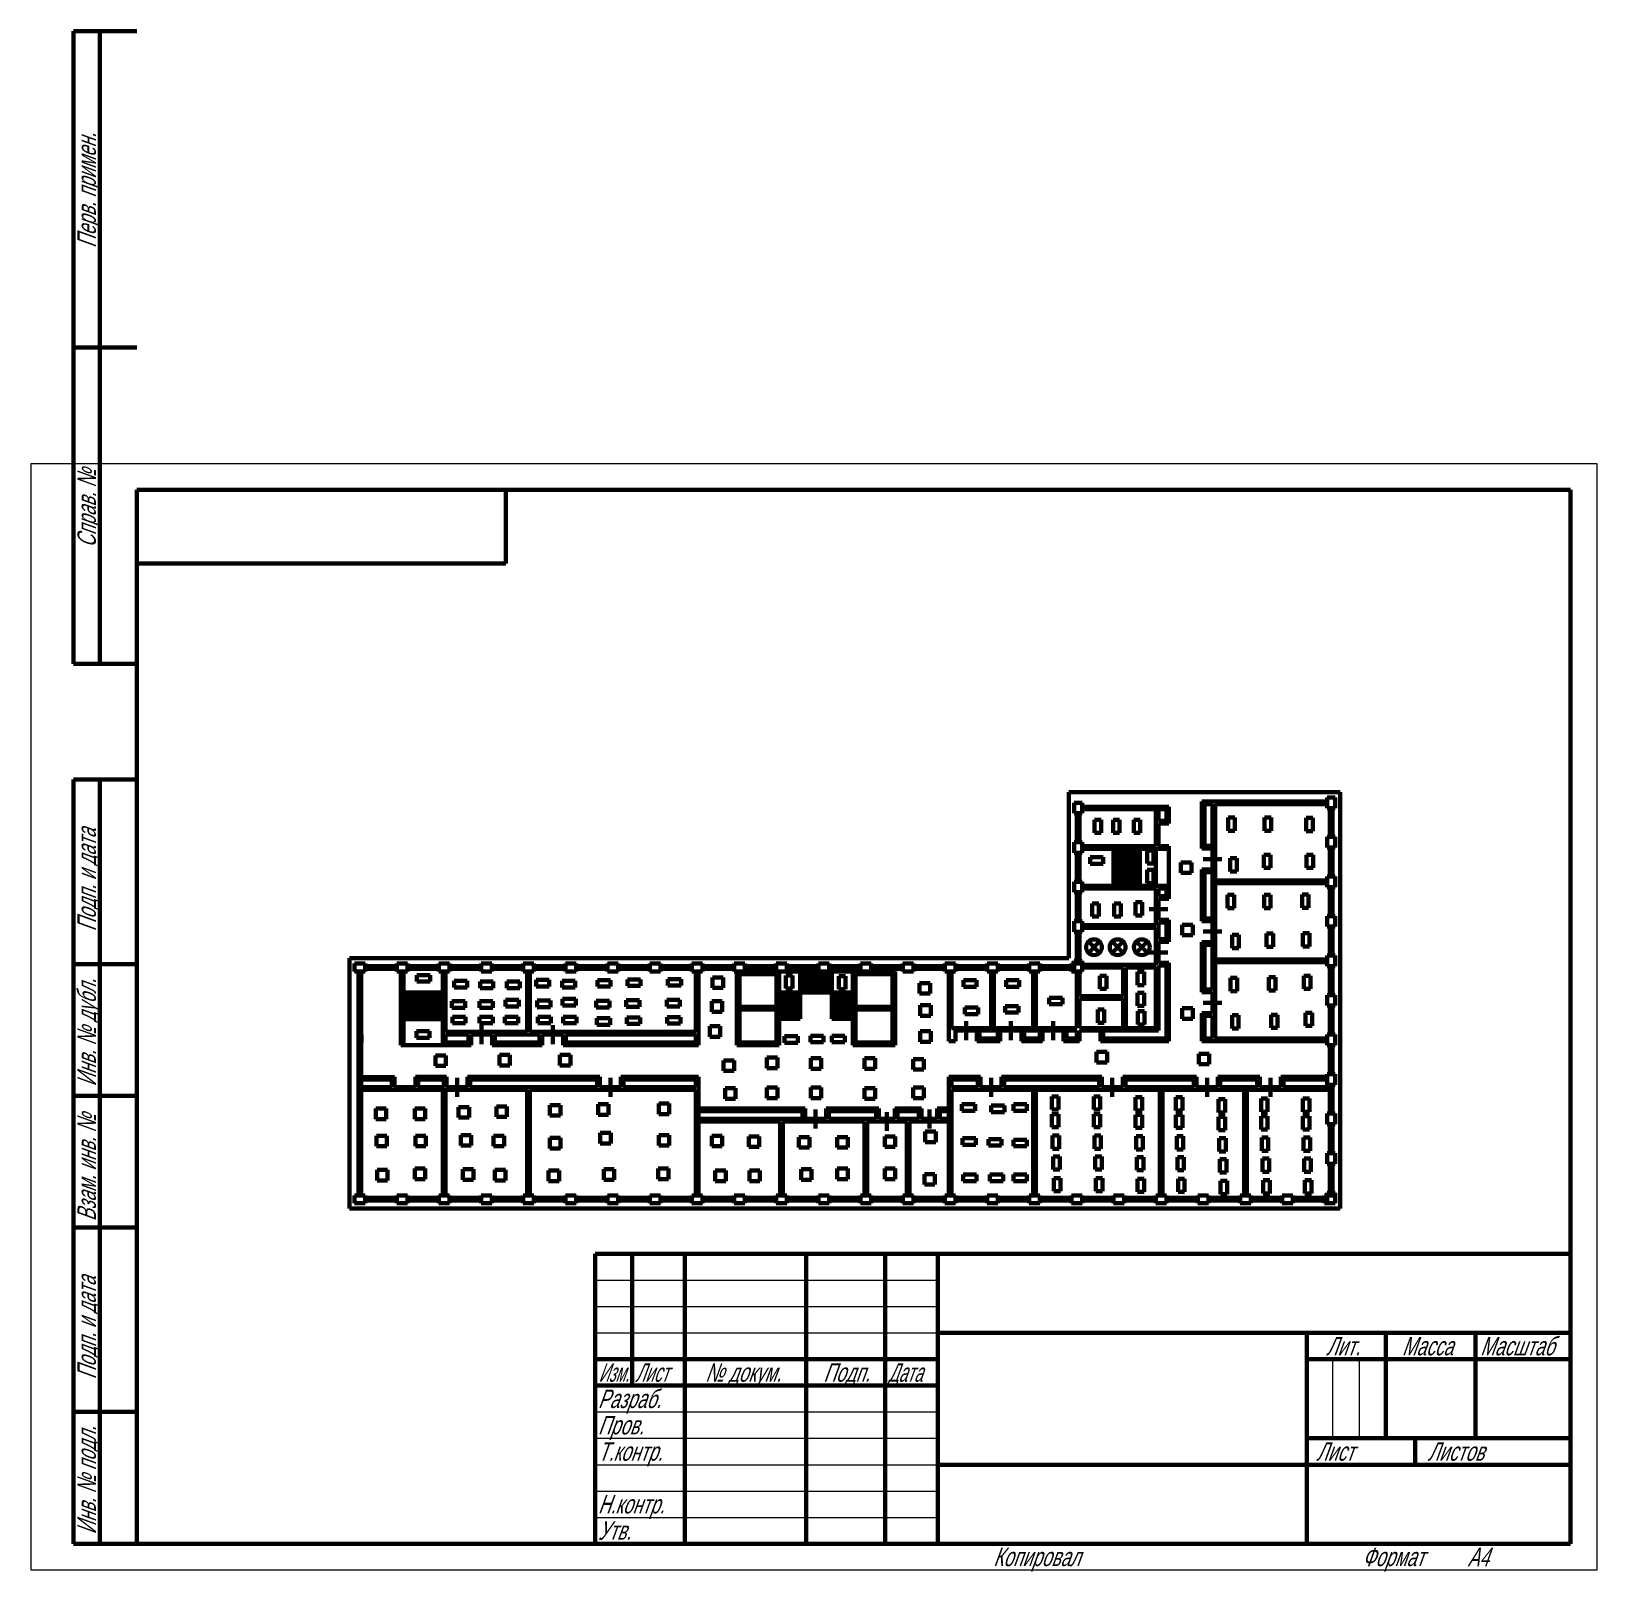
# Model space of a CAD drawing. Extents: x 0 to 297, y 0 to 292.
import ezdxf

# ---------------------------------------------------------------- set-up
doc = ezdxf.new("R2010")
doc.units = 0
doc.header["$MEASUREMENT"] = 0
doc.linetypes.add('K5LT_BASIC', pattern=[0])
doc.linetypes.add('K5LT_THIN', pattern=[0])
doc.layers.add('Системный слой', color=7, linetype='Continuous')
doc.styles.add('K5_TEXTSTYLE', font='win_eskd.shx', dxfattribs={"width": 0.7, "oblique": 15, "bigfont": 'b_eskd.shx'})

# ---------------------------------------------------------------- blocks, each defined once
blk = doc.blocks.new('*U')
at = {"layer": 'Системный слой', "linetype": 'K5LT_BASIC', "lineweight": 60}
for p, q in [((199.35, 145.61), (197.85, 145.61)), ((197.85, 145.61), (197.85, 143.61)), ((199.35, 143.61), (199.35, 145.61)), ((245.85, 146.61), (245.85, 144.61)), ((247.35, 146.61), (245.85, 146.61)), ((247.35, 144.61), (247.35, 146.61)), ((197.85, 143.61), (199.35, 143.61)), ((228.33, 142.81), (227.08, 142.81)), ((227.08, 142.81), (227.08, 140.31)), ((228.33, 140.31), (228.33, 142.81)), ((235.21, 142.81), (233.96, 142.81)), ((233.96, 142.81), (233.96, 140.31)), ((235.21, 140.31), (235.21, 142.81)), ((243.15, 142.74), (241.9, 142.74)), ((241.9, 142.74), (241.9, 140.24)), ((243.15, 140.24), (243.15, 142.74)), ((245.85, 144.61), (247.35, 144.61)), ((202.98, 142.39), (201.73, 142.39)), ((201.73, 142.39), (201.73, 139.89)), ((201.73, 139.89), (202.98, 139.89)), ((202.98, 139.89), (202.98, 142.39)), ((206.48, 142.39), (205.23, 142.39)), ((205.23, 142.39), (205.23, 139.89)), ((205.23, 139.89), (206.48, 139.89)), ((206.48, 139.89), (206.48, 142.39)), ((210.41, 142.39), (209.16, 142.39)), ((209.16, 142.39), (209.16, 139.89)), ((209.16, 139.89), (210.41, 139.89)), ((210.41, 139.89), (210.41, 142.39)), ((227.08, 140.31), (228.33, 140.31)), ((233.96, 140.31), (235.21, 140.31)), ((241.9, 140.24), (243.15, 140.24)), ((199.35, 138.11), (197.85, 138.11)), ((197.85, 138.11), (197.85, 136.11)), ((199.35, 136.11), (199.35, 138.11)), ((205.84, 136.86), (205.34, 136.86)), ((205.34, 136.86), (205.34, 129.81)), ((206.34, 136.86), (205.84, 136.86)), ((205.84, 136.86), (205.84, 129.81)), ((205.84, 129.81), (205.84, 136.86)), ((206.84, 136.86), (206.34, 136.86)), ((206.34, 136.86), (206.34, 129.81)), ((206.34, 129.81), (206.34, 136.86)), ((207.34, 136.86), (206.84, 136.86)), ((206.84, 136.86), (206.84, 129.81)), ((206.84, 129.81), (206.84, 136.86)), ((207.84, 136.86), (207.34, 136.86)), ((207.34, 136.86), (207.34, 129.81)), ((207.34, 129.81), (207.34, 136.86)), ((208.34, 136.86), (207.84, 136.86)), ((207.84, 136.86), (207.84, 129.81)), ((207.84, 129.81), (207.84, 136.86)), ((208.84, 136.86), (208.34, 136.86)), ((208.34, 136.86), (208.34, 129.81)), ((208.34, 129.81), (208.34, 136.86)), ((209.34, 136.86), (208.84, 136.86)), ((208.84, 136.86), (208.84, 129.81)), ((208.84, 129.81), (208.84, 136.86)), ((209.84, 136.86), (209.34, 136.86)), ((209.34, 136.86), (209.34, 129.81)), ((209.34, 129.81), (209.34, 136.86)), ((210.34, 136.86), (209.84, 136.86)), ((209.84, 136.86), (209.84, 129.81)), ((209.84, 129.81), (209.84, 136.86)), ((210.34, 129.81), (210.34, 136.86)), ((197.85, 136.11), (199.35, 136.11)), ((203.37, 135.28), (200.87, 135.28)), ((200.87, 135.28), (200.87, 134.03)), ((200.87, 134.03), (203.37, 134.03)), ((203.37, 134.03), (203.37, 135.28)), ((212.93, 136.57), (211.68, 136.57)), ((211.68, 136.57), (211.68, 134.07)), ((211.68, 134.07), (212.93, 134.07)), ((212.93, 134.07), (212.93, 136.57)), ((220.13, 134.28), (218.13, 134.28)), ((218.13, 134.28), (218.13, 132.28)), ((220.13, 132.28), (220.13, 134.28)), ((228.73, 135.07), (227.48, 135.07)), ((227.48, 135.07), (227.48, 132.57)), ((228.73, 132.57), (228.73, 135.07)), ((235.08, 135.73), (233.83, 135.73)), ((233.83, 135.73), (233.83, 133.23)), ((235.08, 133.23), (235.08, 135.73)), ((243.21, 135.73), (241.96, 135.73)), ((241.96, 135.73), (241.96, 133.23)), ((243.21, 133.23), (243.21, 135.73)), ((212.93, 132.85), (211.68, 132.85)), ((211.68, 132.85), (211.68, 130.35)), ((212.93, 130.35), (212.93, 132.85)), ((218.13, 132.28), (220.13, 132.28)), ((227.48, 132.57), (228.73, 132.57)), ((233.83, 133.23), (235.08, 133.23)), ((241.96, 133.23), (243.21, 133.23)), ((245.85, 131.61), (245.85, 129.61)), ((247.35, 131.61), (245.85, 131.61)), ((245.85, 131.61), (245.85, 129.61)), ((247.35, 131.61), (245.85, 131.61)), ((247.35, 129.61), (247.35, 131.61)), ((247.35, 129.61), (247.35, 131.61)), ((199.35, 130.61), (197.85, 130.61)), ((197.85, 130.61), (197.85, 128.61)), ((197.85, 128.61), (199.35, 128.61)), ((199.35, 128.61), (199.35, 130.61)), ((205.34, 129.81), (205.84, 129.81)), ((205.84, 129.81), (206.34, 129.81)), ((206.34, 129.81), (206.84, 129.81)), ((206.84, 129.81), (207.34, 129.81)), ((207.34, 129.81), (207.84, 129.81)), ((207.84, 129.81), (208.34, 129.81)), ((208.34, 129.81), (208.84, 129.81)), ((208.84, 129.81), (209.34, 129.81)), ((209.34, 129.81), (209.84, 129.81)), ((209.84, 129.81), (210.34, 129.81)), ((211.68, 130.35), (212.93, 130.35)), ((228.2, 128.12), (226.95, 128.12)), ((226.95, 128.12), (226.95, 125.62)), ((228.2, 125.62), (228.2, 128.12)), ((235.14, 128.12), (233.89, 128.12)), ((233.89, 128.12), (233.89, 125.62)), ((235.14, 125.62), (235.14, 128.12)), ((242.35, 128.19), (241.1, 128.19)), ((241.1, 128.19), (241.1, 125.69)), ((242.35, 125.69), (242.35, 128.19)), ((245.85, 129.61), (247.35, 129.61)), ((245.85, 129.61), (247.35, 129.61)), ((202.54, 126.51), (201.29, 126.51)), ((201.29, 126.51), (201.29, 124.01)), ((202.54, 124.01), (202.54, 126.51)), ((206.7, 126.51), (205.45, 126.51)), ((205.45, 126.51), (205.45, 124.01)), ((206.7, 124.01), (206.7, 126.51)), ((210.74, 126.72), (209.49, 126.72)), ((209.49, 126.72), (209.49, 124.22)), ((210.74, 124.22), (210.74, 126.72)), ((226.95, 125.62), (228.2, 125.62)), ((233.89, 125.62), (235.14, 125.62)), ((241.1, 125.69), (242.35, 125.69)), ((199.35, 123.11), (197.85, 123.11)), ((197.85, 123.11), (197.85, 121.11)), ((199.35, 121.11), (199.35, 123.11)), ((201.29, 124.01), (202.54, 124.01)), ((205.45, 124.01), (206.7, 124.01)), ((209.49, 124.22), (210.74, 124.22)), ((220.35, 122.46), (218.35, 122.46)), ((218.35, 122.46), (218.35, 120.46)), ((220.35, 120.46), (220.35, 122.46)), ((197.85, 121.11), (199.35, 121.11)), ((218.35, 120.46), (220.35, 120.46)), ((229.12, 120.52), (227.87, 120.52)), ((227.87, 120.52), (227.87, 118.02)), ((229.12, 118.02), (229.12, 120.52)), ((235.6, 120.78), (234.35, 120.78)), ((234.35, 120.78), (234.35, 118.28)), ((235.6, 118.28), (235.6, 120.78)), ((242.48, 120.85), (241.23, 120.85)), ((241.23, 120.85), (241.23, 118.35)), ((242.48, 118.35), (242.48, 120.85)), ((227.87, 118.02), (229.12, 118.02)), ((234.35, 118.28), (235.6, 118.28)), ((241.23, 118.35), (242.48, 118.35)), ((245.85, 116.61), (245.85, 114.61)), ((247.35, 116.61), (245.85, 116.61)), ((247.35, 114.61), (247.35, 116.61)), ((63.35, 115.11), (61.35, 115.11)), ((61.35, 115.11), (61.35, 113.61)), ((63.35, 115.11), (61.35, 115.11)), ((61.35, 115.11), (61.35, 113.61)), ((63.35, 115.11), (61.35, 115.11)), ((61.35, 115.11), (61.35, 113.61)), ((61.35, 113.61), (63.35, 113.61)), ((61.35, 113.61), (63.35, 113.61)), ((61.35, 113.61), (63.35, 113.61)), ((63.35, 113.61), (63.35, 115.11)), ((63.35, 113.61), (63.35, 115.11)), ((63.35, 113.61), (63.35, 115.11)), ((71.35, 115.11), (69.35, 115.11)), ((69.35, 115.11), (69.35, 113.61)), ((71.35, 115.11), (69.35, 115.11)), ((69.35, 115.11), (69.35, 113.61)), ((69.35, 113.61), (71.35, 113.61)), ((69.35, 113.61), (71.35, 113.61)), ((71.35, 113.61), (71.35, 115.11)), ((71.35, 113.61), (71.35, 115.11)), ((75.65, 112.92), (73.15, 112.92)), ((73.15, 112.92), (73.15, 111.67)), ((75.65, 111.67), (75.65, 112.92)), ((79.35, 115.11), (77.35, 115.11)), ((77.35, 115.11), (77.35, 113.61)), ((79.35, 115.11), (77.35, 115.11)), ((77.35, 115.11), (77.35, 113.61)), ((77.35, 113.61), (79.35, 113.61)), ((77.35, 113.61), (79.35, 113.61)), ((79.35, 113.61), (79.35, 115.11)), ((79.35, 113.61), (79.35, 115.11)), ((95.35, 115.11), (93.35, 115.11)), ((93.35, 115.11), (93.35, 113.61)), ((93.35, 113.61), (95.35, 113.61)), ((95.35, 113.61), (95.35, 115.11)), ((111.35, 115.11), (109.35, 115.11)), ((109.35, 115.11), (109.35, 113.61)), ((109.35, 113.61), (111.35, 113.61)), ((111.35, 113.61), (111.35, 115.11)), ((119.35, 115.11), (117.35, 115.11)), ((117.35, 115.11), (117.35, 113.61)), ((117.35, 113.61), (119.35, 113.61)), ((119.35, 113.61), (119.35, 115.11)), ((127.35, 115.11), (125.35, 115.11)), ((125.35, 115.11), (125.35, 113.61)), ((127.35, 115.11), (125.35, 115.11)), ((125.35, 115.11), (125.35, 113.61)), ((125.35, 113.61), (127.35, 113.61)), ((125.35, 113.61), (127.35, 113.61)), ((127.35, 113.61), (127.35, 115.11)), ((127.35, 113.61), (127.35, 115.11)), ((135.35, 115.11), (133.35, 115.11)), ((133.35, 115.11), (133.35, 113.61)), ((133.35, 113.61), (135.35, 113.61)), ((135.35, 113.61), (135.35, 115.11)), ((143.35, 115.11), (141.35, 115.11)), ((141.35, 115.11), (141.35, 113.61)), ((141.35, 113.61), (143.35, 113.61)), ((143.35, 113.61), (143.35, 115.11)), ((145.88, 109.61), (145.88, 113.61)), ((145.88, 113.61), (146.38, 113.61)), ((146.38, 109.61), (146.38, 113.61)), ((146.38, 113.61), (146.88, 113.61)), ((146.38, 113.61), (146.38, 109.61)), ((146.88, 109.61), (146.88, 113.61)), ((146.88, 113.61), (147.38, 113.61)), ((146.88, 113.61), (146.88, 109.61)), ((147.38, 109.61), (147.38, 113.61)), ((147.38, 113.61), (147.88, 113.61)), ((147.38, 113.61), (147.38, 109.61)), ((147.88, 109.61), (147.88, 113.61)), ((147.88, 113.61), (148.38, 113.61)), ((147.88, 113.61), (147.88, 109.61)), ((148.38, 109.61), (148.38, 113.61)), ((148.38, 113.61), (148.88, 113.61)), ((148.38, 113.61), (148.38, 109.61)), ((148.88, 109.61), (148.88, 113.61)), ((148.88, 113.61), (149.38, 113.61)), ((148.88, 113.61), (148.88, 109.61)), ((151.35, 115.11), (149.35, 115.11)), ((149.35, 115.11), (149.35, 113.61)), ((149.35, 113.61), (151.35, 113.61)), ((149.38, 109.61), (149.38, 113.61)), ((149.38, 113.61), (149.88, 113.61)), ((149.38, 113.61), (149.38, 109.61)), ((149.88, 109.61), (149.88, 113.61)), ((149.88, 113.61), (150.38, 113.61)), ((149.88, 113.61), (149.88, 109.61)), ((150.38, 109.61), (150.38, 113.61)), ((150.38, 113.61), (150.88, 113.61)), ((150.38, 113.61), (150.38, 109.61)), ((150.88, 109.61), (150.88, 113.61)), ((150.88, 113.61), (151.38, 113.61)), ((150.88, 113.61), (150.88, 109.61)), ((151.35, 113.61), (151.35, 115.11)), ((151.38, 109.61), (151.38, 113.61)), ((151.38, 113.61), (151.88, 113.61)), ((151.38, 113.61), (151.38, 109.61)), ((151.88, 113.61), (151.88, 109.61)), ((159.35, 115.11), (157.35, 115.11)), ((157.35, 115.11), (157.35, 113.61)), ((159.35, 115.11), (157.35, 115.11)), ((157.35, 115.11), (157.35, 113.61)), ((157.35, 113.61), (159.35, 113.61)), ((157.35, 113.61), (159.35, 113.61)), ((159.35, 113.61), (159.35, 115.11)), ((159.35, 113.61), (159.35, 115.11)), ((167.35, 115.11), (165.35, 115.11)), ((165.35, 115.11), (165.35, 113.61)), ((167.35, 115.11), (165.35, 115.11)), ((165.35, 115.11), (165.35, 113.61)), ((167.35, 115.11), (165.35, 115.11)), ((165.35, 115.11), (165.35, 113.61)), ((165.35, 113.61), (167.35, 113.61)), ((165.35, 113.61), (167.35, 113.61)), ((165.35, 113.61), (167.35, 113.61)), ((167.35, 113.61), (167.35, 115.11)), ((167.35, 113.61), (167.35, 115.11)), ((167.35, 113.61), (167.35, 115.11)), ((175.35, 115.11), (173.35, 115.11)), ((173.35, 115.11), (173.35, 113.61)), ((175.35, 115.11), (173.35, 115.11)), ((173.35, 115.11), (173.35, 113.61)), ((175.35, 115.11), (173.35, 115.11)), ((173.35, 115.11), (173.35, 113.61)), ((175.35, 115.11), (173.35, 115.11)), ((173.35, 115.11), (173.35, 113.61)), ((175.35, 115.11), (173.35, 115.11)), ((173.35, 115.11), (173.35, 113.61)), ((173.35, 113.61), (175.35, 113.61)), ((173.35, 113.61), (175.35, 113.61)), ((173.35, 113.61), (175.35, 113.61)), ((173.35, 113.61), (175.35, 113.61)), ((173.35, 113.61), (175.35, 113.61)), ((175.35, 113.61), (175.35, 115.11)), ((175.35, 113.61), (175.35, 115.11)), ((175.35, 113.61), (175.35, 115.11)), ((175.35, 113.61), (175.35, 115.11)), ((175.35, 113.61), (175.35, 115.11)), ((183.35, 115.11), (181.35, 115.11)), ((181.35, 115.11), (181.35, 113.61)), ((183.35, 115.11), (181.35, 115.11)), ((181.35, 115.11), (181.35, 113.61)), ((183.35, 115.11), (181.35, 115.11)), ((181.35, 115.11), (181.35, 113.61)), ((181.35, 113.61), (183.35, 113.61)), ((181.35, 113.61), (183.35, 113.61)), ((181.35, 113.61), (183.35, 113.61)), ((183.35, 113.61), (183.35, 115.11)), ((183.35, 113.61), (183.35, 115.11)), ((183.35, 113.61), (183.35, 115.11)), ((191.35, 115.11), (189.35, 115.11)), ((189.35, 115.11), (189.35, 113.61)), ((191.35, 115.11), (189.35, 115.11)), ((189.35, 115.11), (189.35, 113.61)), ((191.35, 115.11), (189.35, 115.11)), ((189.35, 115.11), (189.35, 113.61)), ((189.35, 113.61), (191.35, 113.61)), ((189.35, 113.61), (191.35, 113.61)), ((189.35, 113.61), (191.35, 113.61)), ((191.35, 113.61), (191.35, 115.11)), ((191.35, 113.61), (191.35, 115.11)), ((191.35, 113.61), (191.35, 115.11)), ((199.35, 115.61), (197.85, 115.61)), ((197.85, 115.61), (197.85, 113.61)), ((197.85, 113.61), (199.35, 113.61)), ((199.35, 113.61), (199.35, 115.61)), ((211.13, 113.52), (209.88, 113.52)), ((209.88, 113.52), (209.88, 111.02)), ((211.13, 111.02), (211.13, 113.52)), ((245.85, 114.61), (247.35, 114.61)), ((73.15, 111.67), (75.65, 111.67)), ((82.71, 111.8), (80.21, 111.8)), ((80.21, 111.8), (80.21, 110.55)), ((80.21, 110.55), (82.71, 110.55)), ((82.71, 110.55), (82.71, 111.8)), ((87.65, 111.69), (85.15, 111.69)), ((85.15, 111.69), (85.15, 110.44)), ((85.15, 110.44), (87.65, 110.44)), ((87.65, 110.44), (87.65, 111.69)), ((92.69, 111.69), (90.19, 111.69)), ((90.19, 111.69), (90.19, 110.44)), ((90.19, 110.44), (92.69, 110.44)), ((92.69, 110.44), (92.69, 111.69)), ((98.26, 112.01), (95.76, 112.01)), ((95.76, 112.01), (95.76, 110.76)), ((95.76, 110.76), (98.26, 110.76)), ((98.26, 110.76), (98.26, 112.01)), ((103.19, 111.79), (100.69, 111.79)), ((100.69, 111.79), (100.69, 110.54)), ((100.69, 110.54), (103.19, 110.54)), ((103.19, 110.54), (103.19, 111.79)), ((109.92, 111.96), (107.42, 111.96)), ((107.42, 111.96), (107.42, 110.71)), ((107.42, 110.71), (109.92, 110.71)), ((109.92, 110.71), (109.92, 111.96)), ((115.61, 112.09), (113.11, 112.09)), ((113.11, 112.09), (113.11, 110.84)), ((113.11, 110.84), (115.61, 110.84)), ((115.61, 110.84), (115.61, 112.09)), ((123.28, 112.16), (120.78, 112.16)), ((120.78, 112.16), (120.78, 110.91)), ((120.78, 110.91), (123.28, 110.91)), ((123.28, 110.91), (123.28, 112.16)), ((131.24, 112.46), (129.24, 112.46)), ((129.24, 112.46), (129.24, 110.46)), ((129.24, 110.46), (131.24, 110.46)), ((131.24, 110.46), (131.24, 112.46)), ((144.41, 112.83), (143.16, 112.83)), ((143.16, 112.83), (143.16, 110.33)), ((143.16, 110.33), (144.41, 110.33)), ((144.41, 110.33), (144.41, 112.83)), ((154.48, 112.72), (153.23, 112.72)), ((153.23, 112.72), (153.23, 110.22)), ((153.23, 110.22), (154.48, 110.22)), ((154.48, 110.22), (154.48, 112.72)), ((170.53, 111.4), (168.53, 111.4)), ((168.53, 111.4), (168.53, 109.4)), ((170.53, 109.4), (170.53, 111.4)), ((179.36, 111.93), (176.86, 111.93)), ((176.86, 111.93), (176.86, 110.68)), ((176.86, 110.68), (179.36, 110.68)), ((179.36, 110.68), (179.36, 111.93)), ((187.43, 111.93), (184.93, 111.93)), ((184.93, 111.93), (184.93, 110.68)), ((184.93, 110.68), (187.43, 110.68)), ((187.43, 110.68), (187.43, 111.93)), ((203.98, 112.79), (202.73, 112.79)), ((202.73, 112.79), (202.73, 110.29)), ((202.73, 110.29), (203.98, 110.29)), ((203.98, 110.29), (203.98, 112.79)), ((209.88, 111.02), (211.13, 111.02)), ((228.79, 112.38), (227.54, 112.38)), ((227.54, 112.38), (227.54, 109.88)), ((228.79, 109.88), (228.79, 112.38)), ((236.07, 112.51), (234.82, 112.51)), ((234.82, 112.51), (234.82, 110.01)), ((234.82, 110.01), (236.07, 110.01)), ((236.07, 110.01), (236.07, 112.51)), ((242.68, 112.78), (241.43, 112.78)), ((241.43, 112.78), (241.43, 110.28)), ((241.43, 110.28), (242.68, 110.28)), ((242.68, 110.28), (242.68, 112.78)), ((70.57, 109.11), (70.57, 109.61)), ((70.57, 109.61), (78.05, 109.61)), ((70.57, 108.61), (70.57, 109.11)), ((70.57, 109.11), (78.05, 109.11)), ((78.05, 109.11), (70.57, 109.11)), ((70.57, 108.11), (70.57, 108.61)), ((70.57, 108.61), (78.05, 108.61)), ((78.05, 108.61), (70.57, 108.61)), ((70.57, 107.61), (70.57, 108.11)), ((70.57, 108.11), (78.05, 108.11)), ((78.05, 108.11), (70.57, 108.11)), ((70.57, 107.11), (70.57, 107.61)), ((70.57, 107.61), (78.05, 107.61)), ((78.05, 107.61), (70.57, 107.61)), ((78.05, 107.11), (70.57, 107.11)), ((70.57, 106.55), (70.57, 107.05)), ((70.57, 107.05), (78.05, 107.05)), ((78.05, 109.61), (78.05, 109.11)), ((78.05, 109.11), (78.05, 108.61)), ((78.05, 108.61), (78.05, 108.11)), ((78.05, 108.11), (78.05, 107.61)), ((78.05, 107.61), (78.05, 107.11)), ((78.05, 107.05), (78.05, 106.55)), ((82.3, 107.97), (79.8, 107.97)), ((79.8, 107.97), (79.8, 106.72)), ((82.3, 106.72), (82.3, 107.97)), ((87.55, 107.97), (85.05, 107.97)), ((85.05, 107.97), (85.05, 106.72)), ((87.55, 106.72), (87.55, 107.97)), ((92.47, 108.19), (89.97, 108.19)), ((89.97, 108.19), (89.97, 106.94)), ((89.97, 106.94), (92.47, 106.94)), ((92.47, 106.94), (92.47, 108.19)), ((98.48, 108.08), (95.98, 108.08)), ((95.98, 108.08), (95.98, 106.83)), ((98.48, 106.83), (98.48, 108.08)), ((103.3, 108.4), (100.8, 108.4)), ((100.8, 108.4), (100.8, 107.15)), ((100.8, 107.15), (103.3, 107.15)), ((103.3, 107.15), (103.3, 108.4)), ((109.7, 108.02), (107.2, 108.02)), ((107.2, 108.02), (107.2, 106.77)), ((109.7, 106.77), (109.7, 108.02)), ((115.39, 108.16), (112.89, 108.16)), ((112.89, 108.16), (112.89, 106.91)), ((115.39, 106.91), (115.39, 108.16)), ((123.06, 108.22), (120.56, 108.22)), ((120.56, 108.22), (120.56, 106.97)), ((120.56, 106.97), (123.06, 106.97)), ((123.06, 106.97), (123.06, 108.22)), ((131.1, 107.96), (129.1, 107.96)), ((129.1, 107.96), (129.1, 105.96)), ((131.1, 105.96), (131.1, 107.96)), ((141.88, 109.11), (141.88, 109.61)), ((141.88, 109.61), (145.88, 109.61)), ((141.88, 108.61), (141.88, 109.11)), ((141.88, 109.11), (145.88, 109.11)), ((145.88, 109.11), (141.88, 109.11)), ((141.88, 108.11), (141.88, 108.61)), ((141.88, 108.61), (145.88, 108.61)), ((145.88, 108.61), (141.88, 108.61)), ((141.88, 107.61), (141.88, 108.11)), ((141.88, 108.11), (145.88, 108.11)), ((145.88, 108.11), (141.88, 108.11)), ((141.88, 107.11), (141.88, 107.61)), ((141.88, 107.61), (145.88, 107.61)), ((145.88, 107.61), (141.88, 107.61)), ((141.88, 106.61), (141.88, 107.11)), ((141.88, 107.11), (145.88, 107.11)), ((145.88, 107.11), (141.88, 107.11)), ((145.88, 109.61), (145.88, 109.11)), ((146.38, 109.61), (145.88, 109.61)), ((145.88, 109.11), (145.88, 108.61)), ((145.88, 108.61), (145.88, 108.11)), ((145.88, 108.11), (145.88, 107.61)), ((145.88, 107.61), (145.88, 107.11)), ((145.88, 107.11), (145.88, 106.61)), ((146.88, 109.61), (146.38, 109.61)), ((147.38, 109.61), (146.88, 109.61)), ((147.88, 109.61), (147.38, 109.61)), ((148.38, 109.61), (147.88, 109.61)), ((148.88, 109.61), (148.38, 109.61)), ((149.38, 109.61), (148.88, 109.61)), ((149.88, 109.61), (149.38, 109.61)), ((150.38, 109.61), (149.88, 109.61)), ((150.88, 109.61), (150.38, 109.61)), ((151.38, 109.61), (150.88, 109.61)), ((151.88, 109.61), (151.38, 109.61)), ((151.88, 108.61), (151.88, 109.11)), ((151.88, 109.11), (155.88, 109.11)), ((151.88, 108.11), (151.88, 108.61)), ((151.88, 108.61), (155.88, 108.61)), ((155.88, 108.61), (151.88, 108.61)), ((151.88, 107.61), (151.88, 108.11)), ((151.88, 108.11), (155.88, 108.11)), ((155.88, 108.11), (151.88, 108.11)), ((151.88, 107.11), (151.88, 107.61)), ((151.88, 107.61), (155.88, 107.61)), ((155.88, 107.61), (151.88, 107.61)), ((151.88, 106.61), (151.88, 107.11)), ((151.88, 107.11), (155.88, 107.11)), ((155.88, 107.11), (151.88, 107.11)), ((155.88, 109.11), (155.88, 108.61)), ((155.88, 108.61), (155.88, 108.11)), ((155.88, 108.11), (155.88, 107.61)), ((155.88, 107.61), (155.88, 107.11)), ((155.88, 107.11), (155.88, 106.61)), ((168.53, 109.4), (170.53, 109.4)), ((170.66, 107.17), (168.66, 107.17)), ((168.66, 107.17), (168.66, 105.17)), ((170.66, 105.17), (170.66, 107.17)), ((187.3, 107.03), (184.8, 107.03)), ((184.8, 107.03), (184.8, 105.78)), ((187.3, 105.78), (187.3, 107.03)), ((195.63, 108.62), (193.13, 108.62)), ((193.13, 108.62), (193.13, 107.37)), ((193.13, 107.37), (195.63, 107.37)), ((195.63, 107.37), (195.63, 108.62)), ((211.13, 109.55), (209.88, 109.55)), ((209.88, 109.55), (209.88, 107.05)), ((209.88, 107.05), (211.13, 107.05)), ((211.13, 107.05), (211.13, 109.55)), ((227.54, 109.88), (228.79, 109.88)), ((70.57, 106.05), (70.57, 106.55)), ((70.57, 106.55), (78.05, 106.55)), ((78.05, 106.55), (70.57, 106.55)), ((70.57, 105.55), (70.57, 106.05)), ((70.57, 106.05), (78.05, 106.05)), ((78.05, 106.05), (70.57, 106.05)), ((70.57, 105.05), (70.57, 105.55)), ((70.57, 105.55), (78.05, 105.55)), ((78.05, 105.55), (70.57, 105.55)), ((70.57, 104.55), (70.57, 105.05)), ((70.57, 105.05), (78.05, 105.05)), ((78.05, 105.05), (70.57, 105.05)), ((78.05, 104.55), (70.57, 104.55)), ((78.05, 106.55), (78.05, 106.05)), ((78.05, 106.05), (78.05, 105.55)), ((78.05, 105.55), (78.05, 105.05)), ((78.05, 105.05), (78.05, 104.55)), ((79.8, 106.72), (82.3, 106.72)), ((82.4, 105.01), (79.9, 105.01)), ((79.9, 105.01), (79.9, 103.76)), ((82.4, 103.76), (82.4, 105.01)), ((85.05, 106.72), (87.55, 106.72)), ((87.55, 105.01), (85.05, 105.01)), ((85.05, 105.01), (85.05, 103.76)), ((87.55, 103.76), (87.55, 105.01)), ((92.36, 105.01), (89.86, 105.01)), ((89.86, 105.01), (89.86, 103.76)), ((92.36, 103.76), (92.36, 105.01)), ((95.98, 106.83), (98.48, 106.83)), ((98.59, 105.01), (96.09, 105.01)), ((96.09, 105.01), (96.09, 103.76)), ((98.59, 103.76), (98.59, 105.01)), ((103.41, 105.01), (100.91, 105.01)), ((100.91, 105.01), (100.91, 103.76)), ((103.41, 103.76), (103.41, 105.01)), ((107.2, 106.77), (109.7, 106.77)), ((109.81, 104.74), (107.31, 104.74)), ((107.31, 104.74), (107.31, 103.49)), ((109.81, 103.49), (109.81, 104.74)), ((112.89, 106.91), (115.39, 106.91)), ((115.5, 104.88), (113, 104.88)), ((113, 104.88), (113, 103.63)), ((115.5, 103.63), (115.5, 104.88)), ((123.17, 104.94), (120.67, 104.94)), ((120.67, 104.94), (120.67, 103.69)), ((123.17, 103.69), (123.17, 104.94)), ((129.1, 105.96), (131.1, 105.96)), ((141.88, 106.11), (141.88, 106.61)), ((141.88, 106.61), (145.88, 106.61)), ((145.88, 106.61), (141.88, 106.61)), ((141.88, 105.61), (141.88, 106.11)), ((141.88, 106.11), (145.88, 106.11)), ((145.88, 106.11), (141.88, 106.11)), ((141.88, 105.11), (141.88, 105.61)), ((141.88, 105.61), (145.88, 105.61)), ((145.88, 105.61), (141.88, 105.61)), ((141.88, 104.61), (141.88, 105.11)), ((141.88, 105.11), (145.88, 105.11)), ((145.88, 105.11), (141.88, 105.11)), ((145.88, 104.61), (141.88, 104.61)), ((145.88, 106.61), (145.88, 106.11)), ((145.88, 106.11), (145.88, 105.61)), ((145.88, 105.61), (145.88, 105.11)), ((145.88, 105.11), (145.88, 104.61)), ((151.88, 106.11), (151.88, 106.61)), ((151.88, 106.61), (155.88, 106.61)), ((155.88, 106.61), (151.88, 106.61)), ((151.88, 105.61), (151.88, 106.11)), ((151.88, 106.11), (155.88, 106.11)), ((155.88, 106.11), (151.88, 106.11)), ((151.88, 105.11), (151.88, 105.61)), ((151.88, 105.61), (155.88, 105.61)), ((155.88, 105.61), (151.88, 105.61)), ((151.88, 104.61), (151.88, 105.11)), ((151.88, 105.11), (155.88, 105.11)), ((155.88, 105.11), (151.88, 105.11)), ((155.88, 104.61), (151.88, 104.61)), ((155.88, 106.61), (155.88, 106.11)), ((155.88, 106.11), (155.88, 105.61)), ((155.88, 105.61), (155.88, 105.11)), ((155.88, 105.11), (155.88, 104.61)), ((168.66, 105.17), (170.66, 105.17)), ((179.63, 106.77), (177.13, 106.77)), ((177.13, 106.77), (177.13, 105.52)), ((177.13, 105.52), (179.63, 105.52)), ((179.63, 105.52), (179.63, 106.77)), ((184.8, 105.78), (187.3, 105.78)), ((203.58, 106.37), (202.33, 106.37)), ((202.33, 106.37), (202.33, 103.87)), ((203.58, 103.87), (203.58, 106.37)), ((211.19, 106.04), (209.94, 106.04)), ((209.94, 106.04), (209.94, 103.54)), ((211.19, 103.54), (211.19, 106.04)), ((220.35, 106.6), (218.35, 106.6)), ((218.35, 106.6), (218.35, 104.6)), ((218.35, 104.6), (220.35, 104.6)), ((220.35, 104.6), (220.35, 106.6)), ((229.06, 105.3), (227.81, 105.3)), ((227.81, 105.3), (227.81, 102.8)), ((229.06, 102.8), (229.06, 105.3)), ((236.46, 105.37), (235.21, 105.37)), ((235.21, 105.37), (235.21, 102.87)), ((236.46, 102.87), (236.46, 105.37)), ((243.01, 105.77), (241.76, 105.77)), ((241.76, 105.77), (241.76, 103.27)), ((243.01, 103.27), (243.01, 105.77)), ((75.58, 102.27), (73.08, 102.27)), ((73.08, 102.27), (73.08, 101.02)), ((73.08, 101.02), (75.58, 101.02)), ((75.58, 101.02), (75.58, 102.27)), ((79.9, 103.76), (82.4, 103.76)), ((85.05, 103.76), (87.55, 103.76)), ((89.86, 103.76), (92.36, 103.76)), ((96.09, 103.76), (98.59, 103.76)), ((100.91, 103.76), (103.41, 103.76)), ((107.31, 103.49), (109.81, 103.49)), ((113, 103.63), (115.5, 103.63)), ((120.67, 103.69), (123.17, 103.69)), ((130.71, 103.2), (128.71, 103.2)), ((128.71, 103.2), (128.71, 101.2)), ((128.71, 101.2), (130.71, 101.2)), ((130.71, 101.2), (130.71, 103.2)), ((145.41, 101.29), (142.91, 101.29)), ((142.91, 101.29), (142.91, 100.04)), ((145.41, 100.04), (145.41, 101.29)), ((150.33, 101.4), (147.83, 101.4)), ((147.83, 101.4), (147.83, 100.15)), ((150.33, 100.15), (150.33, 101.4)), ((154.38, 101.4), (151.88, 101.4)), ((151.88, 101.4), (151.88, 100.15)), ((154.38, 100.15), (154.38, 101.4)), ((170.66, 102.27), (168.66, 102.27)), ((168.66, 102.27), (168.66, 100.27)), ((170.66, 100.27), (170.66, 102.27)), ((202.33, 103.87), (203.58, 103.87)), ((209.94, 103.54), (211.19, 103.54)), ((227.81, 102.8), (229.06, 102.8)), ((235.21, 102.87), (236.46, 102.87)), ((241.76, 103.27), (243.01, 103.27)), ((245.85, 101.61), (245.85, 99.61)), ((247.35, 101.61), (245.85, 101.61)), ((247.35, 99.61), (247.35, 101.61)), ((142.91, 100.04), (145.41, 100.04)), ((147.83, 100.15), (150.33, 100.15)), ((151.88, 100.15), (154.38, 100.15)), ((168.66, 100.27), (170.66, 100.27)), ((204.13, 98.32), (202.13, 98.32)), ((202.13, 98.32), (202.13, 96.32)), ((204.13, 96.32), (204.13, 98.32)), ((245.85, 99.61), (247.35, 99.61)), ((78.66, 97.66), (76.66, 97.66)), ((76.66, 97.66), (76.66, 95.66)), ((76.66, 95.66), (78.66, 95.66)), ((78.66, 95.66), (78.66, 97.66)), ((90.8, 97.77), (88.8, 97.77)), ((88.8, 97.77), (88.8, 95.77)), ((88.8, 95.77), (90.8, 95.77)), ((90.8, 95.77), (90.8, 97.77)), ((102.29, 97.77), (100.29, 97.77)), ((100.29, 97.77), (100.29, 95.77)), ((100.29, 95.77), (102.29, 95.77)), ((102.29, 95.77), (102.29, 97.77)), ((133.35, 96.72), (131.35, 96.72)), ((131.35, 96.72), (131.35, 94.72)), ((133.35, 94.72), (133.35, 96.72)), ((141.56, 97.24), (139.56, 97.24)), ((139.56, 97.24), (139.56, 95.24)), ((139.56, 95.24), (141.56, 95.24)), ((141.56, 95.24), (141.56, 97.24)), ((149.89, 97.11), (147.89, 97.11)), ((147.89, 97.11), (147.89, 95.11)), ((147.89, 95.11), (149.89, 95.11)), ((149.89, 95.11), (149.89, 97.11)), ((160.08, 97.11), (158.08, 97.11)), ((158.08, 97.11), (158.08, 95.11)), ((158.08, 95.11), (160.08, 95.11)), ((160.08, 95.11), (160.08, 97.11)), ((169.34, 96.98), (167.34, 96.98)), ((167.34, 96.98), (167.34, 94.98)), ((169.34, 94.98), (169.34, 96.98)), ((202.13, 96.32), (204.13, 96.32)), ((223.49, 97.99), (221.49, 97.99)), ((221.49, 97.99), (221.49, 95.99)), ((221.49, 95.99), (223.49, 95.99)), ((223.49, 95.99), (223.49, 97.99)), ((131.35, 94.72), (133.35, 94.72)), ((167.34, 94.98), (169.34, 94.98)), ((245.85, 94.11), (245.85, 92.11)), ((247.35, 94.11), (245.85, 94.11)), ((245.85, 92.11), (247.35, 92.11)), ((247.35, 92.11), (247.35, 94.11)), ((133.62, 91.42), (131.62, 91.42)), ((131.62, 91.42), (131.62, 89.42)), ((131.62, 89.42), (133.62, 89.42)), ((133.62, 89.42), (133.62, 91.42)), ((141.56, 91.56), (139.56, 91.56)), ((139.56, 91.56), (139.56, 89.56)), ((139.56, 89.56), (141.56, 89.56)), ((141.56, 89.56), (141.56, 91.56)), ((149.89, 91.56), (147.89, 91.56)), ((147.89, 91.56), (147.89, 89.56)), ((147.89, 89.56), (149.89, 89.56)), ((149.89, 89.56), (149.89, 91.56)), ((160.08, 91.42), (158.08, 91.42)), ((158.08, 91.42), (158.08, 89.42)), ((158.08, 89.42), (160.08, 89.42)), ((160.08, 89.42), (160.08, 91.42)), ((169.34, 91.56), (167.34, 91.56)), ((167.34, 91.56), (167.34, 89.56)), ((167.34, 89.56), (169.34, 89.56)), ((169.34, 89.56), (169.34, 91.56)), ((194.88, 89.87), (193.63, 89.87)), ((193.63, 89.87), (193.63, 87.37)), ((194.88, 87.37), (194.88, 89.87)), ((202.82, 89.87), (201.57, 89.87)), ((201.57, 89.87), (201.57, 87.37)), ((202.82, 87.37), (202.82, 89.87)), ((210.75, 89.74), (209.5, 89.74)), ((209.5, 89.74), (209.5, 87.24)), ((210.75, 87.24), (210.75, 89.74)), ((218.43, 89.74), (217.18, 89.74)), ((217.18, 89.74), (217.18, 87.24)), ((218.43, 87.24), (218.43, 89.74)), ((226.5, 89.34), (225.25, 89.34)), ((225.25, 89.34), (225.25, 86.84)), ((226.5, 86.84), (226.5, 89.34)), ((234.57, 89.47), (233.32, 89.47)), ((233.32, 89.47), (233.32, 86.97)), ((234.57, 86.97), (234.57, 89.47)), ((242.5, 89.47), (241.25, 89.47)), ((241.25, 89.47), (241.25, 86.97)), ((242.5, 86.97), (242.5, 89.47)), ((67.34, 87.59), (65.34, 87.59)), ((65.34, 87.59), (65.34, 85.59)), ((67.34, 85.59), (67.34, 87.59)), ((74.75, 87.59), (72.75, 87.59)), ((72.75, 87.59), (72.75, 85.59)), ((74.75, 85.59), (74.75, 87.59)), ((83.08, 87.85), (81.08, 87.85)), ((81.08, 87.85), (81.08, 85.85)), ((83.08, 85.85), (83.08, 87.85)), ((90.23, 87.98), (88.23, 87.98)), ((88.23, 87.98), (88.23, 85.98)), ((90.23, 85.98), (90.23, 87.98)), ((100.41, 88.25), (98.41, 88.25)), ((98.41, 88.25), (98.41, 86.25)), ((98.41, 86.25), (100.41, 86.25)), ((100.41, 86.25), (100.41, 88.25)), ((109.54, 88.38), (107.54, 88.38)), ((107.54, 88.38), (107.54, 86.38)), ((107.54, 86.38), (109.54, 86.38)), ((109.54, 86.38), (109.54, 88.38)), ((121.05, 88.51), (119.05, 88.51)), ((119.05, 88.51), (119.05, 86.51)), ((119.05, 86.51), (121.05, 86.51)), ((121.05, 86.51), (121.05, 88.51)), ((179.06, 88.41), (176.56, 88.41)), ((176.56, 88.41), (176.56, 87.16)), ((176.56, 87.16), (179.06, 87.16)), ((179.06, 87.16), (179.06, 88.41)), ((184.62, 88.15), (182.12, 88.15)), ((182.12, 88.15), (182.12, 86.9)), ((182.12, 86.9), (184.62, 86.9)), ((184.62, 86.9), (184.62, 88.15)), ((188.85, 88.41), (186.35, 88.41)), ((186.35, 88.41), (186.35, 87.16)), ((186.35, 87.16), (188.85, 87.16)), ((188.85, 87.16), (188.85, 88.41)), ((193.63, 87.37), (194.88, 87.37)), ((194.88, 86.53), (193.63, 86.53)), ((193.63, 86.53), (193.63, 84.03)), ((194.88, 84.03), (194.88, 86.53)), ((201.57, 87.37), (202.82, 87.37)), ((202.82, 86.53), (201.57, 86.53)), ((201.57, 86.53), (201.57, 84.03)), ((202.82, 84.03), (202.82, 86.53)), ((209.5, 87.24), (210.75, 87.24)), ((210.75, 86.4), (209.5, 86.4)), ((209.5, 86.4), (209.5, 83.9)), ((210.75, 83.9), (210.75, 86.4)), ((217.18, 87.24), (218.43, 87.24)), ((218.43, 86.4), (217.18, 86.4)), ((217.18, 86.4), (217.18, 83.9)), ((218.43, 83.9), (218.43, 86.4)), ((225.25, 86.84), (226.5, 86.84)), ((233.32, 86.97), (234.57, 86.97)), ((234.57, 86.13), (233.32, 86.13)), ((233.32, 86.13), (233.32, 83.63)), ((234.57, 83.63), (234.57, 86.13)), ((241.25, 86.97), (242.5, 86.97)), ((242.5, 86.13), (241.25, 86.13)), ((241.25, 86.13), (241.25, 83.63)), ((242.5, 83.63), (242.5, 86.13)), ((65.34, 85.59), (67.34, 85.59)), ((72.75, 85.59), (74.75, 85.59)), ((81.08, 85.85), (83.08, 85.85)), ((88.23, 85.98), (90.23, 85.98)), ((171.59, 83.22), (169.59, 83.22)), ((169.59, 83.22), (169.59, 81.22)), ((171.59, 81.22), (171.59, 83.22)), ((193.63, 84.03), (194.88, 84.03)), ((201.57, 84.03), (202.82, 84.03)), ((209.5, 83.9), (210.75, 83.9)), ((217.18, 83.9), (218.43, 83.9)), ((226.5, 86), (225.25, 86)), ((225.25, 86), (225.25, 83.5)), ((225.25, 83.5), (226.5, 83.5)), ((226.5, 83.5), (226.5, 86)), ((233.32, 83.63), (234.57, 83.63)), ((241.25, 83.63), (242.5, 83.63)), ((67.47, 82.43), (65.47, 82.43)), ((65.47, 82.43), (65.47, 80.43)), ((65.47, 80.43), (67.47, 80.43)), ((67.47, 80.43), (67.47, 82.43)), ((74.88, 82.43), (72.88, 82.43)), ((72.88, 82.43), (72.88, 80.43)), ((72.88, 80.43), (74.88, 80.43)), ((74.88, 80.43), (74.88, 82.43)), ((83.48, 82.56), (81.48, 82.56)), ((81.48, 82.56), (81.48, 80.56)), ((81.48, 80.56), (83.48, 80.56)), ((83.48, 80.56), (83.48, 82.56)), ((89.7, 82.43), (87.7, 82.43)), ((87.7, 82.43), (87.7, 80.43)), ((87.7, 80.43), (89.7, 80.43)), ((89.7, 80.43), (89.7, 82.43)), ((100.41, 82.03), (98.41, 82.03)), ((98.41, 82.03), (98.41, 80.03)), ((100.41, 80.03), (100.41, 82.03)), ((109.94, 82.96), (107.94, 82.96)), ((107.94, 82.96), (107.94, 80.96)), ((107.94, 80.96), (109.94, 80.96)), ((109.94, 80.96), (109.94, 82.96)), ((121.05, 82.56), (119.05, 82.56)), ((119.05, 82.56), (119.05, 80.56)), ((119.05, 80.56), (121.05, 80.56)), ((121.05, 80.56), (121.05, 82.56)), ((131.1, 82.43), (129.1, 82.43)), ((129.1, 82.43), (129.1, 80.43)), ((129.1, 80.43), (131.1, 80.43)), ((131.1, 80.43), (131.1, 82.43)), ((138.12, 82.3), (136.12, 82.3)), ((136.12, 82.3), (136.12, 80.3)), ((136.12, 80.3), (138.12, 80.3)), ((138.12, 80.3), (138.12, 82.3)), ((147.64, 82.16), (145.64, 82.16)), ((145.64, 82.16), (145.64, 80.16)), ((147.64, 80.16), (147.64, 82.16)), ((154.92, 82.16), (152.92, 82.16)), ((152.92, 82.16), (152.92, 80.16)), ((154.92, 80.16), (154.92, 82.16)), ((163.91, 82.3), (161.91, 82.3)), ((161.91, 82.3), (161.91, 80.3)), ((161.91, 80.3), (163.91, 80.3)), ((163.91, 80.3), (163.91, 82.3)), ((169.59, 81.22), (171.59, 81.22)), ((179.2, 81.93), (176.7, 81.93)), ((176.7, 81.93), (176.7, 80.68)), ((176.7, 80.68), (179.2, 80.68)), ((179.2, 80.68), (179.2, 81.93)), ((184.09, 81.8), (181.59, 81.8)), ((181.59, 81.8), (181.59, 80.55)), ((181.59, 80.55), (184.09, 80.55)), ((184.09, 80.55), (184.09, 81.8)), ((188.85, 81.67), (186.35, 81.67)), ((186.35, 81.67), (186.35, 80.42)), ((186.35, 80.42), (188.85, 80.42)), ((188.85, 80.42), (188.85, 81.67)), ((195.01, 82.46), (193.76, 82.46)), ((193.76, 82.46), (193.76, 79.96)), ((195.01, 79.96), (195.01, 82.46)), ((202.95, 82.46), (201.7, 82.46)), ((201.7, 82.46), (201.7, 79.96)), ((202.95, 79.96), (202.95, 82.46)), ((210.89, 82.33), (209.64, 82.33)), ((209.64, 82.33), (209.64, 79.83)), ((210.89, 79.83), (210.89, 82.33)), ((218.56, 82.33), (217.31, 82.33)), ((217.31, 82.33), (217.31, 79.83)), ((218.56, 79.83), (218.56, 82.33)), ((226.63, 81.93), (225.38, 81.93)), ((225.38, 81.93), (225.38, 79.43)), ((226.63, 79.43), (226.63, 81.93)), ((234.7, 82.06), (233.45, 82.06)), ((233.45, 82.06), (233.45, 79.56)), ((234.7, 79.56), (234.7, 82.06)), ((242.64, 82.06), (241.39, 82.06)), ((241.39, 82.06), (241.39, 79.56)), ((242.64, 79.56), (242.64, 82.06)), ((98.41, 80.03), (100.41, 80.03)), ((145.64, 80.16), (147.64, 80.16)), ((152.92, 80.16), (154.92, 80.16)), ((193.76, 79.96), (195.01, 79.96)), ((195.14, 78.49), (193.89, 78.49)), ((193.89, 78.49), (193.89, 75.99)), ((195.14, 75.99), (195.14, 78.49)), ((201.7, 79.96), (202.95, 79.96)), ((203.08, 78.49), (201.83, 78.49)), ((201.83, 78.49), (201.83, 75.99)), ((203.08, 75.99), (203.08, 78.49)), ((209.64, 79.83), (210.89, 79.83)), ((211.02, 78.36), (209.77, 78.36)), ((209.77, 78.36), (209.77, 75.86)), ((211.02, 75.86), (211.02, 78.36)), ((217.31, 79.83), (218.56, 79.83)), ((218.69, 78.36), (217.44, 78.36)), ((217.44, 78.36), (217.44, 75.86)), ((218.69, 75.86), (218.69, 78.36)), ((225.38, 79.43), (226.63, 79.43)), ((226.76, 77.96), (225.51, 77.96)), ((225.51, 77.96), (225.51, 75.46)), ((226.76, 75.46), (226.76, 77.96)), ((233.45, 79.56), (234.7, 79.56)), ((234.83, 78.1), (233.58, 78.1)), ((233.58, 78.1), (233.58, 75.6)), ((234.83, 75.6), (234.83, 78.1)), ((241.39, 79.56), (242.64, 79.56)), ((242.77, 78.1), (241.52, 78.1)), ((241.52, 78.1), (241.52, 75.6)), ((242.77, 75.6), (242.77, 78.1)), ((67.6, 75.95), (65.6, 75.95)), ((65.6, 75.95), (65.6, 73.95)), ((67.6, 73.95), (67.6, 75.95)), ((74.75, 76.21), (72.75, 76.21)), ((72.75, 76.21), (72.75, 74.21)), ((74.75, 74.21), (74.75, 76.21)), ((83.88, 76.08), (81.88, 76.08)), ((81.88, 76.08), (81.88, 74.08)), ((83.88, 74.08), (83.88, 76.08)), ((89.96, 75.95), (87.96, 75.95)), ((87.96, 75.95), (87.96, 73.95)), ((89.96, 73.95), (89.96, 75.95)), ((100.15, 75.81), (98.15, 75.81)), ((98.15, 75.81), (98.15, 73.81)), ((100.15, 73.81), (100.15, 75.81)), ((110.6, 76.08), (108.6, 76.08)), ((108.6, 76.08), (108.6, 74.08)), ((110.6, 74.08), (110.6, 76.08)), ((120.92, 76.21), (118.92, 76.21)), ((118.92, 76.21), (118.92, 74.21)), ((120.92, 74.21), (120.92, 76.21)), ((131.77, 75.81), (129.77, 75.81)), ((129.77, 75.81), (129.77, 73.81)), ((131.77, 73.81), (131.77, 75.81)), ((138.25, 75.81), (136.25, 75.81)), ((136.25, 75.81), (136.25, 73.81)), ((138.25, 73.81), (138.25, 75.81)), ((148.04, 76.08), (146.04, 76.08)), ((146.04, 76.08), (146.04, 74.08)), ((148.04, 74.08), (148.04, 76.08)), ((154.92, 76.21), (152.92, 76.21)), ((152.92, 76.21), (152.92, 74.21)), ((154.92, 74.21), (154.92, 76.21)), ((163.91, 76.21), (161.91, 76.21)), ((161.91, 76.21), (161.91, 74.21)), ((163.91, 74.21), (163.91, 76.21)), ((171.45, 75.15), (169.45, 75.15)), ((169.45, 75.15), (169.45, 73.15)), ((171.45, 73.15), (171.45, 75.15)), ((179.33, 75.05), (176.83, 75.05)), ((176.83, 75.05), (176.83, 73.8)), ((179.33, 73.8), (179.33, 75.05)), ((184.36, 75.05), (181.86, 75.05)), ((181.86, 75.05), (181.86, 73.8)), ((184.36, 73.8), (184.36, 75.05)), ((188.85, 75.05), (186.35, 75.05)), ((186.35, 75.05), (186.35, 73.8)), ((188.85, 73.8), (188.85, 75.05)), ((193.89, 75.99), (195.14, 75.99)), ((195.28, 74.39), (194.03, 74.39)), ((194.03, 74.39), (194.03, 71.89)), ((195.28, 71.89), (195.28, 74.39)), ((201.83, 75.99), (203.08, 75.99)), ((203.21, 74.39), (201.96, 74.39)), ((201.96, 74.39), (201.96, 71.89)), ((203.21, 71.89), (203.21, 74.39)), ((209.77, 75.86), (211.02, 75.86)), ((211.15, 74.26), (209.9, 74.26)), ((209.9, 74.26), (209.9, 71.76)), ((211.15, 71.76), (211.15, 74.26)), ((217.44, 75.86), (218.69, 75.86)), ((218.82, 74.26), (217.57, 74.26)), ((217.57, 74.26), (217.57, 71.76)), ((218.82, 71.76), (218.82, 74.26)), ((225.51, 75.46), (226.76, 75.46)), ((233.58, 75.6), (234.83, 75.6)), ((241.52, 75.6), (242.77, 75.6)), ((65.6, 73.95), (67.6, 73.95)), ((72.75, 74.21), (74.75, 74.21)), ((81.88, 74.08), (83.88, 74.08)), ((87.96, 73.95), (89.96, 73.95)), ((98.15, 73.81), (100.15, 73.81)), ((108.6, 74.08), (110.6, 74.08)), ((118.92, 74.21), (120.92, 74.21)), ((129.77, 73.81), (131.77, 73.81)), ((136.25, 73.81), (138.25, 73.81)), ((146.04, 74.08), (148.04, 74.08)), ((152.92, 74.21), (154.92, 74.21)), ((161.91, 74.21), (163.91, 74.21)), ((169.45, 73.15), (171.45, 73.15)), ((176.83, 73.8), (179.33, 73.8)), ((181.86, 73.8), (184.36, 73.8)), ((186.35, 73.8), (188.85, 73.8)), ((194.03, 71.89), (195.28, 71.89)), ((201.96, 71.89), (203.21, 71.89)), ((209.9, 71.76), (211.15, 71.76)), ((217.57, 71.76), (218.82, 71.76)), ((226.89, 73.86), (225.64, 73.86)), ((225.64, 73.86), (225.64, 71.36)), ((225.64, 71.36), (226.89, 71.36)), ((226.89, 71.36), (226.89, 73.86)), ((234.96, 73.99), (233.71, 73.99)), ((233.71, 73.99), (233.71, 71.49)), ((233.71, 71.49), (234.96, 71.49)), ((234.96, 71.49), (234.96, 73.99)), ((242.9, 73.99), (241.65, 73.99)), ((241.65, 73.99), (241.65, 71.49)), ((241.65, 71.49), (242.9, 71.49)), ((242.9, 71.49), (242.9, 73.99)), ((63.35, 71.11), (61.35, 71.11)), ((61.35, 71.11), (61.35, 69.61)), ((63.35, 71.11), (61.35, 71.11)), ((61.35, 71.11), (61.35, 69.61)), ((61.35, 69.61), (63.35, 69.61)), ((61.35, 69.61), (63.35, 69.61)), ((63.35, 69.61), (63.35, 71.11)), ((63.35, 69.61), (63.35, 71.11)), ((71.35, 71.11), (69.35, 71.11)), ((69.35, 71.11), (69.35, 69.61)), ((69.35, 69.61), (71.35, 69.61)), ((71.35, 69.61), (71.35, 71.11)), ((79.35, 71.11), (77.35, 71.11)), ((77.35, 71.11), (77.35, 69.61)), ((77.35, 69.61), (79.35, 69.61)), ((79.35, 69.61), (79.35, 71.11)), ((95.35, 71.11), (93.35, 71.11)), ((93.35, 71.11), (93.35, 69.61)), ((95.35, 71.11), (93.35, 71.11)), ((93.35, 71.11), (93.35, 69.61)), ((93.35, 69.61), (95.35, 69.61)), ((93.35, 69.61), (95.35, 69.61)), ((95.35, 69.61), (95.35, 71.11)), ((95.35, 69.61), (95.35, 71.11)), ((103.35, 71.11), (101.35, 71.11)), ((101.35, 71.11), (101.35, 69.61)), ((101.35, 69.61), (103.35, 69.61)), ((103.35, 69.61), (103.35, 71.11)), ((119.35, 71.11), (117.35, 71.11)), ((117.35, 71.11), (117.35, 69.61)), ((117.35, 69.61), (119.35, 69.61)), ((119.35, 69.61), (119.35, 71.11)), ((127.35, 71.11), (125.35, 71.11)), ((125.35, 71.11), (125.35, 69.61)), ((127.35, 71.11), (125.35, 71.11)), ((125.35, 71.11), (125.35, 69.61)), ((127.35, 71.11), (125.35, 71.11)), ((125.35, 71.11), (125.35, 69.61)), ((125.35, 69.61), (127.35, 69.61)), ((125.35, 69.61), (127.35, 69.61)), ((125.35, 69.61), (127.35, 69.61)), ((127.35, 69.61), (127.35, 71.11)), ((127.35, 69.61), (127.35, 71.11)), ((127.35, 69.61), (127.35, 71.11)), ((135.35, 71.11), (133.35, 71.11)), ((133.35, 71.11), (133.35, 69.61)), ((135.35, 71.11), (133.35, 71.11)), ((133.35, 71.11), (133.35, 69.61)), ((133.35, 69.61), (135.35, 69.61)), ((133.35, 69.61), (135.35, 69.61)), ((135.35, 69.61), (135.35, 71.11)), ((135.35, 69.61), (135.35, 71.11)), ((143.35, 71.11), (141.35, 71.11)), ((141.35, 71.11), (141.35, 69.61)), ((143.35, 71.11), (141.35, 71.11)), ((141.35, 71.11), (141.35, 69.61)), ((141.35, 69.61), (143.35, 69.61)), ((141.35, 69.61), (143.35, 69.61)), ((143.35, 69.61), (143.35, 71.11)), ((143.35, 69.61), (143.35, 71.11)), ((151.35, 71.11), (149.35, 71.11)), ((149.35, 71.11), (149.35, 69.61)), ((151.35, 71.11), (149.35, 71.11)), ((149.35, 71.11), (149.35, 69.61)), ((149.35, 69.61), (151.35, 69.61)), ((149.35, 69.61), (151.35, 69.61)), ((151.35, 69.61), (151.35, 71.11)), ((151.35, 69.61), (151.35, 71.11)), ((159.35, 71.11), (157.35, 71.11)), ((157.35, 71.11), (157.35, 69.61)), ((159.35, 71.11), (157.35, 71.11)), ((157.35, 71.11), (157.35, 69.61)), ((159.35, 71.11), (157.35, 71.11)), ((157.35, 71.11), (157.35, 69.61)), ((159.35, 71.11), (157.35, 71.11)), ((157.35, 71.11), (157.35, 69.61)), ((157.35, 69.61), (159.35, 69.61)), ((157.35, 69.61), (159.35, 69.61)), ((157.35, 69.61), (159.35, 69.61)), ((157.35, 69.61), (159.35, 69.61)), ((159.35, 69.61), (159.35, 71.11)), ((159.35, 69.61), (159.35, 71.11)), ((159.35, 69.61), (159.35, 71.11)), ((159.35, 69.61), (159.35, 71.11)), ((167.35, 71.11), (165.35, 71.11)), ((165.35, 71.11), (165.35, 69.61)), ((167.35, 71.11), (165.35, 71.11)), ((165.35, 71.11), (165.35, 69.61)), ((167.35, 71.11), (165.35, 71.11)), ((165.35, 71.11), (165.35, 69.61)), ((167.35, 71.11), (165.35, 71.11)), ((165.35, 71.11), (165.35, 69.61)), ((165.35, 69.61), (167.35, 69.61)), ((165.35, 69.61), (167.35, 69.61)), ((165.35, 69.61), (167.35, 69.61)), ((165.35, 69.61), (167.35, 69.61)), ((167.35, 69.61), (167.35, 71.11)), ((167.35, 69.61), (167.35, 71.11)), ((167.35, 69.61), (167.35, 71.11)), ((167.35, 69.61), (167.35, 71.11)), ((175.35, 71.11), (173.35, 71.11)), ((173.35, 71.11), (173.35, 69.61)), ((175.35, 71.11), (173.35, 71.11)), ((173.35, 71.11), (173.35, 69.61)), ((175.35, 71.11), (173.35, 71.11)), ((173.35, 71.11), (173.35, 69.61)), ((175.35, 71.11), (173.35, 71.11)), ((173.35, 71.11), (173.35, 69.61)), ((173.35, 69.61), (175.35, 69.61)), ((173.35, 69.61), (175.35, 69.61)), ((173.35, 69.61), (175.35, 69.61)), ((173.35, 69.61), (175.35, 69.61)), ((175.35, 69.61), (175.35, 71.11)), ((175.35, 69.61), (175.35, 71.11)), ((175.35, 69.61), (175.35, 71.11)), ((175.35, 69.61), (175.35, 71.11)), ((191.35, 71.11), (189.35, 71.11)), ((189.35, 71.11), (189.35, 69.61)), ((191.35, 71.11), (189.35, 71.11)), ((189.35, 71.11), (189.35, 69.61)), ((191.35, 71.11), (189.35, 71.11)), ((189.35, 71.11), (189.35, 69.61)), ((191.35, 71.11), (189.35, 71.11)), ((189.35, 71.11), (189.35, 69.61)), ((189.35, 69.61), (191.35, 69.61)), ((189.35, 69.61), (191.35, 69.61)), ((189.35, 69.61), (191.35, 69.61)), ((189.35, 69.61), (191.35, 69.61)), ((191.35, 69.61), (191.35, 71.11)), ((191.35, 69.61), (191.35, 71.11)), ((191.35, 69.61), (191.35, 71.11)), ((191.35, 69.61), (191.35, 71.11)), ((199.35, 71.11), (197.35, 71.11)), ((197.35, 71.11), (197.35, 69.61)), ((197.35, 69.61), (199.35, 69.61)), ((199.35, 69.61), (199.35, 71.11)), ((215.35, 71.11), (213.35, 71.11)), ((213.35, 71.11), (213.35, 69.61)), ((215.35, 71.11), (213.35, 71.11)), ((213.35, 71.11), (213.35, 69.61)), ((215.35, 71.11), (213.35, 71.11)), ((213.35, 71.11), (213.35, 69.61)), ((215.35, 71.11), (213.35, 71.11)), ((213.35, 71.11), (213.35, 69.61)), ((213.35, 69.61), (215.35, 69.61)), ((213.35, 69.61), (215.35, 69.61)), ((213.35, 69.61), (215.35, 69.61)), ((213.35, 69.61), (215.35, 69.61)), ((215.35, 69.61), (215.35, 71.11)), ((215.35, 69.61), (215.35, 71.11)), ((215.35, 69.61), (215.35, 71.11)), ((215.35, 69.61), (215.35, 71.11)), ((223.35, 71.11), (221.35, 71.11)), ((221.35, 71.11), (221.35, 69.61)), ((221.35, 69.61), (223.35, 69.61)), ((223.35, 69.61), (223.35, 71.11)), ((231.35, 71.11), (229.35, 71.11)), ((229.35, 71.11), (229.35, 69.61)), ((231.35, 71.11), (229.35, 71.11)), ((229.35, 71.11), (229.35, 69.61)), ((231.35, 71.11), (229.35, 71.11)), ((229.35, 71.11), (229.35, 69.61)), ((231.35, 71.11), (229.35, 71.11)), ((229.35, 71.11), (229.35, 69.61)), ((229.35, 69.61), (231.35, 69.61)), ((229.35, 69.61), (231.35, 69.61)), ((229.35, 69.61), (231.35, 69.61)), ((229.35, 69.61), (231.35, 69.61)), ((231.35, 69.61), (231.35, 71.11)), ((231.35, 69.61), (231.35, 71.11)), ((231.35, 69.61), (231.35, 71.11)), ((231.35, 69.61), (231.35, 71.11))]:
    blk.add_line(p, q, dxfattribs=at)
blk = doc.blocks.new('*S')
at = {"linetype": 'K5LT_BASIC', "lineweight": 60}
for p, q in [((8, 172), (8, 292)), ((20, 292), (8, 292)), ((13, 172), (13, 292)), ((20, 232), (8, 232)), ((20, 5), (20, 205)), ((20, 205), (292, 205)), ((90, 205), (90, 191)), ((292, 205), (292, 5)), ((90, 191), (20, 191)), ((20, 172), (8, 172)), ((8, 5), (8, 150)), ((20, 150), (8, 150)), ((13, 5), (13, 150)), ((20, 115), (8, 115)), ((20, 90), (8, 90)), ((20, 65), (8, 65)), ((107, 60), (292, 60)), ((107, 5), (107, 60)), ((114, 35), (114, 60)), ((124, 5), (124, 60)), ((147, 5), (147, 60)), ((162, 5), (162, 60)), ((172, 5), (172, 60)), ((172, 45), (292, 45)), ((242, 5), (242, 45)), ((257, 25), (257, 45)), ((274, 25), (274, 45)), ((107, 40), (172, 40)), ((242, 40), (257, 40)), ((257, 40), (292, 40)), ((107, 35), (172, 35)), ((20, 30), (8, 30)), ((242, 25), (292, 25)), ((262.57, 20), (262.57, 25)), ((172, 20), (242, 20)), ((242, 20), (292, 20)), ((20, 5), (8, 5)), ((292, 5), (20, 5))]:
    blk.add_line(p, q, dxfattribs=at)
at = {"linetype": 'K5LT_THIN', "lineweight": 18}
for p, q in [((0, 0), (0, 210)), ((0, 210), (297, 210)), ((297, 210), (297, 0)), ((107, 55), (172, 55)), ((107, 50), (172, 50)), ((107, 45), (172, 45)), ((246.96, 25), (246.96, 40)), ((251.98, 25), (251.98, 40)), ((107, 30), (172, 30)), ((107, 25), (172, 25)), ((107, 20), (172, 20)), ((107, 15), (172, 15)), ((107, 10), (172, 10)), ((297, 0), (0, 0))]:
    blk.add_line(p, q, dxfattribs=at)
at = {"style": 'K5_TEXTSTYLE', "oblique": 20, "width": 0.7}
for s, p in [('Перв. примен.', (12.25, 250.89)), ('Справ. №', (12.25, 194.02)), ('Подп. и дата', (12.25, 121.21)), ('Инв. № дубл.', (12.25, 91.78)), ('Взам. инв. №', (12.25, 66.21)), ('Подп. и дата', (12.25, 36.21)), ('Инв. № подл.', (12.25, 6.78))]:
    blk.add_text(s, height=3.5, rotation=90, dxfattribs=at).set_placement(p)
at = {"style": 'K5_TEXTSTYLE', "oblique": 20}
for s, width, p in [('Лит.', 0.7, (245.66, 40.75)), ('Масса', 0.7, (260.04, 40.75)), ('Масштаб', 0.7, (274.89, 40.75)), ('Изм.', 0.573102, (107.62, 35.73)), ('Лист', 0.616387, (114.56, 35.73)), ('№ докум.', 0.7, (127.83, 35.75)), ('Подп.', 0.7, (150.27, 35.75)), ('Дата', 0.616387, (162.56, 35.73)), ('Разраб.', 0.7, (107.5, 30.75)), ('Пров.', 0.7, (107.5, 25.75)), ('Т.контр.', 0.7, (107.5, 20.75)), ('Лист', 0.7, (243.78, 20.75)), ('Листов', 0.7, (264.92, 20.75)), ('Н.контр.', 0.7, (107.5, 10.75)), ('Утв.', 0.7, (107.5, 5.75)), ('Копировал', 0.7, (182.5, 0.75)), ('Формат', 0.7, (252.5, 0.75)), ('A4', 0.7, (272.5, 0.73))]:
    blk.add_text(s, height=3.5, dxfattribs=dict(at, width=width)).set_placement(p)

msp = doc.modelspace()

# ---------------------------------------------------------------- linework, layer by layer
at = {"layer": 'Системный слой', "linetype": 'K5LT_BASIC', "lineweight": 60}
for p, q in [((248.35, 147.61), (196.85, 147.61)), ((196.85, 145.61), (196.85, 147.61)), ((196.85, 121.11), (196.85, 145.61)), ((197.85, 145.61), (199.35, 145.61)), ((197.85, 145.61), (197.85, 143.61)), ((197.85, 143.61), (197.85, 145.61)), ((197.85, 145.61), (199.35, 145.61)), ((199.35, 145.61), (198.35, 145.61)), ((199.35, 145.61), (199.35, 143.61)), ((199.35, 143.61), (199.35, 145.61)), ((199.35, 145.11), (199.35, 145.61)), ((199.35, 143.61), (199.35, 145.61)), ((199.35, 145.61), (199.35, 143.61)), ((222.1, 136.92), (222.1, 145.86)), ((222.1, 145.86), (225.85, 145.86)), ((225.85, 145.86), (224.6, 145.86)), ((245.85, 145.86), (225.85, 145.86)), ((245.85, 145.86), (232.85, 145.86)), ((245.85, 146.61), (247.35, 146.61)), ((245.85, 146.61), (245.85, 144.61)), ((245.85, 144.61), (245.85, 146.61)), ((245.85, 146.61), (247.35, 146.61)), ((245.85, 146.61), (247.35, 146.61)), ((245.85, 146.61), (245.85, 144.61)), ((245.85, 144.61), (245.85, 146.61)), ((245.85, 146.61), (247.35, 146.61)), ((247.35, 146.61), (246.35, 146.61)), ((247.35, 146.61), (246.35, 146.61)), ((247.35, 146.61), (247.35, 144.61)), ((247.35, 144.61), (247.35, 146.61)), ((247.35, 146.61), (247.35, 144.61)), ((247.35, 144.61), (247.35, 146.61)), ((247.35, 145.86), (247.35, 145.11)), ((247.35, 145.86), (247.35, 145.11)), ((248.35, 146.61), (248.35, 147.61)), ((248.35, 69.61), (248.35, 146.61)), ((199.35, 143.61), (197.85, 143.61)), ((197.85, 143.61), (199.35, 143.61)), ((198.35, 138.11), (198.35, 143.61)), ((198.85, 143.61), (198.85, 138.11)), ((199.35, 144.86), (199.35, 144.11)), ((199.35, 144.86), (215.85, 144.86)), ((213.35, 144.36), (199.35, 144.36)), ((213.35, 144.36), (213.35, 137.36)), ((213.85, 142.19), (213.85, 144.36)), ((215.35, 144.36), (213.85, 144.36)), ((215.35, 142.19), (215.35, 144.36)), ((215.85, 144.86), (215.85, 141.69)), ((222.6, 137.42), (222.6, 145.36)), ((224.1, 145.36), (222.6, 145.36)), ((224.1, 139.31), (224.1, 145.36)), ((225.85, 145.36), (224.6, 145.36)), ((224.6, 130.86), (224.6, 145.36)), ((224.6, 145.36), (224.6, 100.86)), ((245.85, 145.36), (225.85, 145.36)), ((232.85, 145.36), (245.85, 145.36)), ((247.35, 144.61), (245.85, 144.61)), ((245.85, 144.61), (247.35, 144.61)), ((247.35, 144.61), (245.85, 144.61)), ((245.85, 144.61), (247.35, 144.61)), ((246.35, 139.11), (246.35, 144.61)), ((246.85, 144.61), (246.85, 139.11)), ((215.35, 142.19), (213.85, 142.19)), ((213.85, 141.69), (215.85, 141.69)), ((213.85, 141.69), (213.85, 137.69)), ((213.85, 141.69), (213.85, 137.36)), ((224.1, 139.81), (224.1, 110.17)), ((197.85, 138.11), (199.35, 138.11)), ((197.85, 138.11), (197.85, 136.11)), ((197.85, 136.11), (197.85, 138.11)), ((197.85, 138.11), (199.35, 138.11)), ((199.35, 138.11), (198.35, 138.11)), ((199.35, 138.11), (199.35, 136.11)), ((199.35, 136.11), (199.35, 138.11)), ((199.35, 137.61), (199.35, 138.11)), ((199.35, 136.11), (199.35, 138.11)), ((199.35, 137.36), (199.35, 136.61)), ((199.35, 137.36), (213.35, 137.36)), ((213.35, 137.36), (199.35, 137.36)), ((199.35, 136.86), (213.35, 136.86)), ((213.35, 136.86), (213.35, 129.86)), ((213.35, 136.86), (215.85, 136.86)), ((213.85, 137.69), (213.85, 137.36)), ((213.85, 137.36), (215.85, 137.36)), ((215.85, 137.36), (215.85, 136.86)), ((215.85, 127.4), (215.85, 136.86)), ((224.1, 136.92), (222.1, 136.92)), ((222.6, 137.42), (224.1, 137.42)), ((224.1, 139.31), (224.1, 135.31)), ((224.1, 132.92), (224.1, 136.92)), ((245.85, 139.11), (247.35, 139.11)), ((245.85, 139.11), (247.35, 139.11)), ((245.85, 139.11), (245.85, 137.11)), ((245.85, 137.11), (245.85, 139.11)), ((247.35, 137.11), (245.85, 137.11)), ((245.85, 137.11), (247.35, 137.11)), ((247.35, 139.11), (246.35, 139.11)), ((246.35, 131.61), (246.35, 137.11)), ((246.85, 137.11), (246.85, 131.61)), ((247.35, 139.11), (247.35, 137.11)), ((247.35, 137.11), (247.35, 139.11)), ((247.35, 138.36), (247.35, 137.61)), ((199.35, 136.11), (197.85, 136.11)), ((197.85, 136.11), (199.35, 136.11)), ((198.35, 130.61), (198.35, 136.11)), ((198.85, 136.11), (198.85, 130.61)), ((222.32, 134.92), (225.89, 134.92)), ((224.1, 132.92), (222.1, 132.92)), ((222.1, 132.92), (222.1, 123.16)), ((222.6, 132.42), (224.1, 132.42)), ((222.6, 123.66), (222.6, 132.42)), ((225.85, 130.86), (224.6, 130.86)), ((245.85, 130.86), (225.85, 130.86)), ((245.85, 130.86), (232.85, 130.86)), ((245.85, 131.61), (247.35, 131.61)), ((245.85, 131.61), (247.35, 131.61)), ((245.85, 131.61), (245.85, 129.61)), ((245.85, 129.61), (245.85, 131.61)), ((245.85, 131.61), (247.35, 131.61)), ((245.85, 131.61), (245.85, 129.61)), ((245.85, 129.61), (245.85, 131.61)), ((245.85, 131.61), (247.35, 131.61)), ((245.85, 131.61), (247.35, 131.61)), ((245.85, 131.61), (245.85, 129.61)), ((245.85, 129.61), (245.85, 131.61)), ((245.85, 131.61), (247.35, 131.61)), ((247.35, 131.61), (246.35, 131.61)), ((247.35, 131.61), (246.35, 131.61)), ((247.35, 131.61), (246.35, 131.61)), ((247.35, 131.61), (247.35, 129.61)), ((247.35, 129.61), (247.35, 131.61)), ((247.35, 131.61), (247.35, 129.61)), ((247.35, 129.61), (247.35, 131.61)), ((247.35, 131.61), (247.35, 129.61)), ((247.35, 129.61), (247.35, 131.61)), ((247.35, 130.86), (247.35, 130.11)), ((247.35, 130.86), (247.35, 130.11)), ((247.35, 130.86), (247.35, 130.11)), ((197.85, 130.61), (199.35, 130.61)), ((197.85, 130.61), (197.85, 128.61)), ((197.85, 128.61), (197.85, 130.61)), ((197.85, 130.61), (199.35, 130.61)), ((199.35, 128.61), (197.85, 128.61)), ((197.85, 128.61), (199.35, 128.61)), ((199.35, 130.61), (198.35, 130.61)), ((198.35, 123.11), (198.35, 128.61)), ((198.85, 128.61), (198.85, 123.11)), ((199.35, 130.61), (199.35, 128.61)), ((199.35, 128.61), (199.35, 130.61)), ((199.35, 130.11), (199.35, 130.61)), ((199.35, 128.61), (199.35, 130.61)), ((199.35, 129.86), (199.35, 129.11)), ((199.35, 129.86), (213.35, 129.86)), ((199.35, 129.36), (213.35, 129.36)), ((213.35, 129.86), (215.98, 129.85)), ((213.35, 129.36), (213.35, 122.36)), ((213.85, 127.9), (213.85, 129.32)), ((213.85, 129.32), (215.35, 129.32)), ((215.35, 127.9), (213.85, 127.9)), ((215.35, 127.9), (215.35, 129.32)), ((224.6, 130.36), (224.6, 100.86)), ((225.85, 130.36), (224.6, 130.36)), ((245.85, 130.36), (225.85, 130.36)), ((232.85, 130.36), (245.85, 130.36)), ((247.35, 129.61), (245.85, 129.61)), ((245.85, 129.61), (247.35, 129.61)), ((247.35, 129.61), (245.85, 129.61)), ((245.85, 129.61), (247.35, 129.61)), ((247.35, 129.61), (245.85, 129.61)), ((245.85, 129.61), (247.35, 129.61)), ((246.35, 124.11), (246.35, 129.61)), ((246.85, 129.61), (246.85, 124.11)), ((212.06, 125.4), (215.64, 125.4)), ((213.85, 127.4), (215.85, 127.4)), ((213.85, 127.4), (213.85, 123.4)), ((197.85, 123.11), (199.35, 123.11)), ((197.85, 123.11), (197.85, 121.11)), ((197.85, 121.11), (197.85, 123.11)), ((197.85, 123.11), (199.35, 123.11)), ((199.35, 123.11), (198.35, 123.11)), ((199.35, 123.11), (199.35, 121.11)), ((199.35, 121.11), (199.35, 123.11)), ((199.35, 122.61), (199.35, 123.11)), ((199.35, 121.11), (199.35, 123.11)), ((199.35, 122.36), (199.35, 121.61)), ((199.35, 122.36), (213.35, 122.36)), ((199.35, 121.86), (213.35, 121.86)), ((213.35, 121.86), (213.35, 114.86)), ((213.85, 123.4), (215.85, 123.4)), ((215.35, 122.9), (213.85, 122.9)), ((213.85, 122.9), (213.85, 119.7)), ((215.35, 122.9), (215.35, 119.7)), ((215.85, 123.4), (215.85, 119.2)), ((224.1, 123.16), (222.1, 123.16)), ((222.6, 123.66), (224.1, 123.66)), ((224.1, 119.16), (224.1, 123.16)), ((224.1, 123.16), (224.1, 110.17)), ((245.85, 124.11), (247.35, 124.11)), ((245.85, 124.11), (247.35, 124.11)), ((245.85, 124.11), (245.85, 122.11)), ((245.85, 122.11), (245.85, 124.11)), ((247.35, 122.11), (245.85, 122.11)), ((245.85, 122.11), (247.35, 122.11)), ((247.35, 124.11), (246.35, 124.11)), ((246.35, 116.61), (246.35, 122.11)), ((246.85, 122.11), (246.85, 116.61)), ((247.35, 124.11), (247.35, 122.11)), ((247.35, 122.11), (247.35, 124.11)), ((247.35, 123.36), (247.35, 122.61)), ((196.85, 121.11), (196.85, 116.11)), ((199.35, 121.11), (197.85, 121.11)), ((197.85, 121.11), (199.35, 121.11)), ((198.35, 115.61), (198.35, 121.11)), ((198.85, 121.11), (198.85, 115.61)), ((202.68, 117.13), (200.56, 119.25)), ((202.68, 119.25), (200.56, 117.13)), ((207.16, 117.13), (205.04, 119.25)), ((207.16, 119.25), (205.04, 117.13)), ((211.76, 117.13), (209.64, 119.25)), ((211.76, 119.25), (209.64, 117.13)), ((215.35, 119.7), (213.85, 119.7)), ((213.85, 119.2), (215.85, 119.2)), ((213.85, 119.2), (213.85, 115.2)), ((224.1, 119.16), (222.1, 119.16)), ((222.1, 109.67), (222.1, 119.16)), ((222.32, 121.16), (225.89, 121.16)), ((60.35, 68.61), (60.35, 116.11)), ((63.85, 116.11), (60.35, 116.11)), ((109.35, 116.11), (63.85, 116.11)), ((191.35, 116.11), (109.35, 116.11)), ((191.35, 116.11), (196.85, 116.11)), ((212.06, 117.2), (215.64, 117.2)), ((222.6, 118.66), (224.1, 118.66)), ((222.6, 110.17), (222.6, 118.66)), ((225.85, 115.86), (224.6, 115.86)), ((245.85, 115.86), (225.85, 115.86)), ((245.85, 115.86), (232.85, 115.86)), ((245.85, 116.61), (247.35, 116.61)), ((245.85, 116.61), (247.35, 116.61)), ((245.85, 116.61), (245.85, 114.61)), ((245.85, 114.61), (245.85, 116.61)), ((245.85, 116.61), (247.35, 116.61)), ((245.85, 116.61), (245.85, 114.61)), ((245.85, 114.61), (245.85, 116.61)), ((245.85, 116.61), (247.35, 116.61)), ((245.85, 116.61), (247.35, 116.61)), ((245.85, 116.61), (245.85, 114.61)), ((245.85, 114.61), (245.85, 116.61)), ((245.85, 116.61), (247.35, 116.61)), ((247.35, 116.61), (246.35, 116.61)), ((247.35, 116.61), (246.35, 116.61)), ((247.35, 116.61), (246.35, 116.61)), ((247.35, 116.61), (247.35, 114.61)), ((247.35, 114.61), (247.35, 116.61)), ((247.35, 116.61), (247.35, 114.61)), ((247.35, 114.61), (247.35, 116.61)), ((247.35, 116.61), (247.35, 114.61)), ((247.35, 114.61), (247.35, 116.61)), ((247.35, 115.86), (247.35, 115.11)), ((247.35, 115.86), (247.35, 115.11)), ((247.35, 115.86), (247.35, 115.11)), ((63.35, 115.11), (61.35, 115.11)), ((63.35, 115.11), (61.35, 115.11)), ((61.35, 113.61), (61.35, 115.11)), ((61.35, 115.11), (61.35, 113.61)), ((61.35, 115.11), (63.35, 115.11)), ((61.35, 115.11), (61.35, 113.61)), ((63.35, 115.11), (61.35, 115.11)), ((61.35, 113.61), (61.35, 115.11)), ((61.35, 115.11), (61.35, 113.61)), ((61.35, 115.11), (63.35, 115.11)), ((63.35, 115.11), (61.35, 115.11)), ((61.35, 113.61), (61.35, 115.11)), ((61.35, 115.11), (61.35, 113.61)), ((61.35, 115.11), (63.35, 115.11)), ((63.35, 115.11), (61.35, 115.11)), ((61.35, 113.61), (61.35, 115.11)), ((61.35, 115.11), (61.35, 113.61)), ((61.35, 115.11), (63.35, 115.11)), ((61.35, 114.11), (61.35, 113.61)), ((63.35, 113.61), (61.35, 113.61)), ((62.85, 113.61), (61.35, 113.61)), ((61.85, 113.61), (61.35, 113.61)), ((63.35, 113.61), (61.35, 113.61)), ((61.35, 113.61), (63.35, 113.61)), ((61.35, 113.61), (63.35, 113.61)), ((63.35, 113.61), (61.35, 113.61)), ((61.35, 113.61), (63.35, 113.61)), ((61.35, 113.61), (63.35, 113.61)), ((63.35, 113.61), (61.35, 113.61)), ((61.35, 113.61), (63.35, 113.61)), ((63.35, 113.61), (61.35, 113.61)), ((61.35, 113.61), (63.35, 113.61)), ((61.35, 113.61), (63.35, 113.61)), ((63.35, 113.61), (61.35, 113.61)), ((61.35, 113.61), (63.35, 113.61)), ((61.35, 113.61), (63.35, 113.61)), ((63.35, 113.61), (61.85, 113.61)), ((62.6, 113.61), (61.85, 113.61)), ((62.6, 113.61), (61.85, 113.61)), ((63.35, 113.61), (61.85, 113.61)), ((62.6, 113.61), (61.85, 113.61)), ((62.6, 113.61), (61.85, 113.61)), ((63.35, 113.61), (61.85, 113.61)), ((62.6, 113.61), (61.85, 113.61)), ((62.1, 113.61), (62.1, 108.17)), ((62.1, 71.11), (62.1, 113.61)), ((62.6, 113.61), (62.6, 102.11)), ((62.6, 113.61), (62.6, 99.61)), ((62.85, 113.61), (63.35, 113.61)), ((62.85, 113.61), (63.35, 113.61)), ((62.85, 113.61), (63.35, 113.61)), ((63.35, 115.11), (63.35, 113.61)), ((63.35, 115.11), (63.35, 113.61)), ((63.35, 115.11), (63.35, 113.61)), ((63.35, 115.11), (63.35, 113.61)), ((63.35, 115.11), (63.35, 113.61)), ((63.35, 115.11), (63.35, 113.61)), ((63.35, 115.11), (63.35, 113.61)), ((63.35, 115.11), (63.35, 113.61)), ((63.35, 115.11), (63.35, 113.61)), ((69.35, 114.61), (63.35, 114.61)), ((69.35, 114.11), (63.35, 114.11)), ((69.35, 114.11), (63.35, 114.11)), ((71.35, 115.11), (69.35, 115.11)), ((69.35, 113.61), (69.35, 115.11)), ((69.35, 115.11), (69.35, 113.61)), ((69.35, 115.11), (71.35, 115.11)), ((71.35, 115.11), (69.35, 115.11)), ((69.35, 113.61), (69.35, 115.11)), ((69.35, 115.11), (69.35, 113.61)), ((69.35, 115.11), (71.35, 115.11)), ((71.35, 115.11), (69.35, 115.11)), ((69.35, 113.61), (69.35, 115.11)), ((69.35, 115.11), (69.35, 113.61)), ((69.35, 115.11), (71.35, 115.11)), ((71.35, 113.61), (69.35, 113.61)), ((69.35, 113.61), (71.35, 113.61)), ((71.35, 113.61), (69.35, 113.61)), ((69.35, 113.61), (71.35, 113.61)), ((69.35, 113.61), (71.35, 113.61)), ((71.35, 113.61), (69.35, 113.61)), ((69.35, 113.61), (71.35, 113.61)), ((69.35, 113.61), (71.35, 113.61)), ((70.6, 113.61), (69.85, 113.61)), ((70.6, 113.61), (69.85, 113.61)), ((71.35, 113.61), (69.85, 113.61)), ((70.6, 113.61), (69.85, 113.61)), ((70.1, 113.61), (70.1, 108.17)), ((70.13, 99.61), (70.1, 113.61)), ((70.6, 113.61), (70.6, 102.11)), ((70.6, 113.61), (70.6, 99.61)), ((70.85, 113.61), (71.35, 113.61)), ((70.85, 113.61), (71.35, 113.61)), ((71.35, 115.11), (71.35, 113.61)), ((71.35, 115.11), (71.35, 113.61)), ((71.35, 115.11), (71.35, 113.61)), ((71.35, 115.11), (71.35, 113.61)), ((71.35, 115.11), (71.35, 113.61)), ((71.35, 115.11), (71.35, 113.61)), ((71.35, 114.61), (77.35, 114.61)), ((77.35, 114.11), (71.35, 114.11)), ((79.35, 115.11), (77.35, 115.11)), ((77.35, 113.61), (77.35, 115.11)), ((77.35, 115.11), (77.35, 113.61)), ((77.35, 115.11), (79.35, 115.11)), ((79.35, 115.11), (77.35, 115.11)), ((77.35, 113.61), (77.35, 115.11)), ((77.35, 115.11), (77.35, 113.61)), ((77.35, 115.11), (79.35, 115.11)), ((79.35, 113.61), (77.35, 113.61)), ((77.35, 113.61), (79.35, 113.61)), ((77.35, 113.61), (79.35, 113.61)), ((79.35, 113.61), (77.35, 113.61)), ((77.35, 113.61), (79.35, 113.61)), ((77.35, 113.61), (79.35, 113.61)), ((78.6, 113.61), (77.85, 113.61)), ((79.35, 113.61), (77.85, 113.61)), ((78.6, 113.61), (77.85, 113.61)), ((78.1, 113.61), (78.1, 102.11)), ((78.1, 113.61), (78.1, 108.17)), ((78.6, 113.61), (78.6, 102.11)), ((78.85, 113.61), (79.35, 113.61)), ((78.85, 113.61), (79.35, 113.61)), ((79.35, 115.11), (79.35, 113.61)), ((79.35, 115.11), (79.35, 113.61)), ((79.35, 115.11), (79.35, 113.61)), ((79.35, 115.11), (79.35, 113.61)), ((79.35, 114.61), (85.35, 114.61)), ((85.35, 114.11), (79.35, 114.11)), ((87.35, 115.11), (85.35, 115.11)), ((85.35, 113.61), (85.35, 115.11)), ((85.35, 115.11), (85.35, 113.61)), ((85.35, 115.11), (87.35, 115.11)), ((87.35, 113.61), (85.35, 113.61)), ((85.35, 113.61), (87.35, 113.61)), ((86.6, 113.61), (85.85, 113.61)), ((87.35, 115.11), (87.35, 113.61)), ((87.35, 115.11), (87.35, 113.61)), ((87.35, 114.61), (93.35, 114.61)), ((93.35, 114.11), (87.35, 114.11)), ((95.35, 115.11), (93.35, 115.11)), ((93.35, 113.61), (93.35, 115.11)), ((93.35, 115.11), (93.35, 113.61)), ((93.35, 115.11), (95.35, 115.11)), ((95.35, 113.61), (93.35, 113.61)), ((93.35, 113.61), (95.35, 113.61)), ((93.35, 113.61), (95.35, 113.61)), ((94.6, 113.61), (93.85, 113.61)), ((94.1, 113.61), (94.05, 104.51)), ((94.1, 113.61), (94.1, 108.17)), ((94.6, 113.61), (94.6, 102.11)), ((94.85, 113.61), (95.35, 113.61)), ((95.35, 115.11), (95.35, 113.61)), ((95.35, 115.11), (95.35, 113.61)), ((95.35, 114.61), (101.35, 114.61)), ((101.35, 114.11), (95.35, 114.11)), ((103.35, 115.11), (101.35, 115.11)), ((101.35, 113.61), (101.35, 115.11)), ((101.35, 115.11), (101.35, 113.61)), ((101.35, 115.11), (103.35, 115.11)), ((103.35, 113.61), (101.35, 113.61)), ((101.35, 113.61), (103.35, 113.61)), ((102.6, 113.61), (101.85, 113.61)), ((103.35, 115.11), (103.35, 113.61)), ((103.35, 115.11), (103.35, 113.61)), ((109.35, 114.61), (103.35, 114.61)), ((109.35, 114.11), (103.35, 114.11)), ((109.35, 115.11), (109.35, 113.61)), ((111.35, 115.11), (109.35, 115.11)), ((109.35, 113.61), (109.35, 115.11)), ((109.35, 115.11), (109.35, 113.61)), ((109.35, 115.11), (111.35, 115.11)), ((109.35, 113.61), (111.35, 113.61)), ((109.35, 113.61), (111.35, 113.61)), ((111.35, 113.61), (109.35, 113.61)), ((109.35, 113.61), (111.35, 113.61)), ((111.35, 113.61), (109.35, 113.61)), ((110.6, 113.61), (109.85, 113.61)), ((110.6, 113.61), (109.85, 113.61)), ((110.85, 113.61), (111.35, 113.61)), ((111.35, 115.11), (111.35, 113.61)), ((111.35, 115.11), (111.35, 113.61)), ((111.35, 115.11), (111.35, 113.61)), ((117.35, 114.61), (111.35, 114.61)), ((117.35, 114.11), (111.35, 114.11)), ((117.35, 115.11), (117.35, 113.61)), ((119.35, 115.11), (117.35, 115.11)), ((117.35, 113.61), (117.35, 115.11)), ((117.35, 115.11), (117.35, 113.61)), ((117.35, 115.11), (119.35, 115.11)), ((117.35, 113.61), (119.35, 113.61)), ((117.35, 113.61), (119.35, 113.61)), ((119.35, 113.61), (117.35, 113.61)), ((117.35, 113.61), (119.35, 113.61)), ((118.6, 113.61), (117.85, 113.61)), ((118.6, 113.61), (117.85, 113.61)), ((118.85, 113.61), (119.35, 113.61)), ((119.35, 115.11), (119.35, 113.61)), ((119.35, 115.11), (119.35, 113.61)), ((119.35, 115.11), (119.35, 113.61)), ((125.35, 114.61), (119.35, 114.61)), ((125.35, 114.11), (119.35, 114.11)), ((125.35, 115.11), (125.35, 113.61)), ((127.35, 115.11), (125.35, 115.11)), ((125.35, 113.61), (125.35, 115.11)), ((125.35, 115.11), (125.35, 113.61)), ((125.35, 115.11), (127.35, 115.11)), ((125.35, 115.11), (125.35, 113.61)), ((127.35, 115.11), (125.35, 115.11)), ((125.35, 113.61), (125.35, 115.11)), ((125.35, 115.11), (125.35, 113.61)), ((125.35, 115.11), (127.35, 115.11)), ((125.35, 113.61), (127.35, 113.61)), ((125.35, 113.61), (127.35, 113.61)), ((127.35, 113.61), (125.35, 113.61)), ((125.35, 113.61), (127.35, 113.61)), ((125.35, 113.61), (127.35, 113.61)), ((125.35, 113.61), (127.35, 113.61)), ((127.35, 113.61), (125.35, 113.61)), ((125.35, 113.61), (127.35, 113.61)), ((126.6, 113.61), (125.85, 113.61)), ((126.6, 113.61), (125.85, 113.61)), ((126.6, 113.61), (125.85, 113.61)), ((126.6, 113.61), (125.85, 113.61)), ((126.1, 113.61), (126.1, 108.17)), ((126.1, 113.61), (126.1, 102.11)), ((126.6, 113.61), (126.6, 102.11)), ((126.85, 113.61), (127.35, 113.61)), ((126.85, 113.61), (127.35, 113.61)), ((127.35, 115.11), (127.35, 113.61)), ((127.35, 115.11), (127.35, 113.61)), ((127.35, 115.11), (127.35, 113.61)), ((127.35, 115.11), (127.35, 113.61)), ((127.35, 115.11), (127.35, 113.61)), ((127.35, 115.11), (127.35, 113.61)), ((133.35, 114.61), (127.35, 114.61)), ((133.35, 114.11), (127.35, 114.11)), ((133.35, 115.11), (133.35, 113.61)), ((135.35, 115.11), (133.35, 115.11)), ((133.35, 113.61), (133.35, 115.11)), ((133.35, 115.11), (133.35, 113.61)), ((133.35, 115.11), (135.35, 115.11)), ((133.35, 113.61), (135.35, 113.61)), ((133.35, 113.61), (135.35, 113.61)), ((135.35, 113.61), (133.35, 113.61)), ((133.35, 113.61), (135.35, 113.61)), ((134.6, 113.61), (133.85, 113.61)), ((134.6, 113.61), (133.85, 113.61)), ((148.88, 113.61), (133.88, 113.61)), ((133.88, 113.61), (133.88, 99.61)), ((141.38, 113.11), (134.38, 113.11)), ((134.38, 113.11), (134.38, 101.1)), ((134.85, 113.61), (135.35, 113.61)), ((135.35, 115.11), (135.35, 113.61)), ((135.35, 115.11), (135.35, 113.61)), ((135.35, 115.11), (135.35, 113.61)), ((141.35, 114.61), (135.35, 114.61)), ((141.35, 114.11), (135.35, 114.11)), ((141.35, 115.11), (141.35, 113.61)), ((143.35, 115.11), (141.35, 115.11)), ((141.35, 113.61), (141.35, 115.11)), ((141.35, 115.11), (141.35, 113.61)), ((141.35, 115.11), (143.35, 115.11)), ((141.35, 113.61), (143.35, 113.61)), ((141.35, 113.61), (143.35, 113.61)), ((143.35, 113.61), (141.35, 113.61)), ((141.35, 113.61), (143.35, 113.61)), ((141.38, 100.11), (141.38, 113.11)), ((141.38, 100.11), (141.38, 113.11)), ((142.6, 113.61), (141.85, 113.61)), ((142.6, 113.61), (141.85, 113.61)), ((141.88, 99.61), (141.88, 113.61)), ((142.85, 113.61), (143.35, 113.61)), ((143.35, 115.11), (143.35, 113.61)), ((143.35, 115.11), (143.35, 113.61)), ((143.35, 115.11), (143.35, 113.61)), ((149.35, 114.61), (143.35, 114.61)), ((149.35, 114.11), (143.35, 114.11)), ((145.88, 109.61), (145.88, 113.61)), ((146.38, 109.61), (146.38, 113.61)), ((146.88, 109.61), (146.88, 113.61)), ((147.38, 109.61), (147.38, 113.61)), ((147.88, 109.61), (147.88, 113.61)), ((148.38, 109.61), (148.38, 113.61)), ((163.88, 113.61), (148.88, 113.61)), ((148.88, 109.61), (148.88, 113.61)), ((149.35, 115.11), (149.35, 113.61)), ((151.35, 115.11), (149.35, 115.11)), ((149.35, 113.61), (149.35, 115.11)), ((149.35, 115.11), (149.35, 113.61)), ((149.35, 115.11), (151.35, 115.11)), ((149.35, 113.61), (151.35, 113.61)), ((149.35, 113.61), (151.35, 113.61)), ((151.35, 113.61), (149.35, 113.61)), ((149.35, 113.61), (151.35, 113.61)), ((149.38, 109.61), (149.38, 113.61)), ((150.6, 113.61), (149.85, 113.61)), ((150.6, 113.61), (149.85, 113.61)), ((149.88, 109.61), (149.88, 113.61)), ((150.38, 109.61), (150.38, 113.61)), ((150.85, 113.61), (151.35, 113.61)), ((150.88, 109.61), (150.88, 113.61)), ((151.35, 115.11), (151.35, 113.61)), ((151.35, 115.11), (151.35, 113.61)), ((151.35, 115.11), (151.35, 113.61)), ((157.35, 114.61), (151.35, 114.61)), ((157.35, 114.11), (151.35, 114.11)), ((151.38, 109.61), (151.38, 113.61)), ((151.88, 104.61), (151.88, 113.61)), ((151.88, 109.61), (151.88, 113.61)), ((155.88, 99.61), (155.88, 113.61)), ((155.88, 113.61), (155.88, 99.61)), ((163.38, 113.11), (156.38, 113.11)), ((156.38, 113.11), (156.38, 101.1)), ((157.35, 115.11), (157.35, 113.61)), ((157.35, 115.11), (159.35, 115.11)), ((159.35, 115.11), (157.35, 115.11)), ((157.35, 113.61), (157.35, 115.11)), ((157.35, 115.11), (157.35, 113.61)), ((157.35, 115.11), (159.35, 115.11)), ((157.35, 115.11), (157.35, 113.61)), ((159.35, 115.11), (157.35, 115.11)), ((157.35, 113.61), (157.35, 115.11)), ((157.35, 115.11), (157.35, 113.61)), ((157.35, 115.11), (159.35, 115.11)), ((159.35, 113.61), (157.35, 113.61)), ((157.35, 113.61), (159.35, 113.61)), ((159.35, 113.61), (157.35, 113.61)), ((157.35, 113.61), (159.35, 113.61)), ((157.35, 113.61), (159.35, 113.61)), ((157.35, 113.61), (159.35, 113.61)), ((159.35, 113.61), (157.35, 113.61)), ((157.35, 113.61), (159.35, 113.61)), ((158.6, 113.61), (157.85, 113.61)), ((158.6, 113.61), (157.85, 113.61)), ((158.6, 113.61), (157.85, 113.61)), ((158.6, 113.61), (157.85, 113.61)), ((158.85, 113.61), (159.35, 113.61)), ((159.35, 115.11), (159.35, 113.61)), ((159.35, 115.11), (159.35, 113.61)), ((159.35, 115.11), (159.35, 113.61)), ((159.35, 115.11), (159.35, 113.61)), ((159.35, 115.11), (159.35, 113.61)), ((159.35, 115.11), (159.35, 113.61)), ((159.35, 115.11), (159.35, 113.61)), ((159.35, 114.61), (165.35, 114.61)), ((165.35, 114.11), (159.35, 114.11)), ((163.38, 100.11), (163.38, 113.11)), ((163.38, 100.11), (163.38, 113.11)), ((163.88, 113.61), (163.88, 99.61)), ((163.88, 99.61), (163.88, 113.61)), ((165.35, 115.11), (165.35, 113.61)), ((165.35, 115.11), (167.35, 115.11)), ((167.35, 115.11), (165.35, 115.11)), ((165.35, 113.61), (165.35, 115.11)), ((165.35, 115.11), (165.35, 113.61)), ((165.35, 115.11), (167.35, 115.11)), ((165.35, 115.11), (165.35, 113.61)), ((165.35, 115.11), (167.35, 115.11)), ((167.35, 115.11), (165.35, 115.11)), ((165.35, 113.61), (165.35, 115.11)), ((165.35, 115.11), (165.35, 113.61)), ((165.35, 115.11), (167.35, 115.11)), ((165.35, 115.11), (165.35, 113.61)), ((165.35, 115.11), (167.35, 115.11)), ((167.35, 113.61), (165.35, 113.61)), ((165.35, 113.61), (167.35, 113.61)), ((167.35, 113.61), (165.35, 113.61)), ((165.35, 113.61), (167.35, 113.61)), ((167.35, 113.61), (165.35, 113.61)), ((165.35, 113.61), (167.35, 113.61)), ((167.35, 113.61), (165.35, 113.61)), ((165.35, 113.61), (167.35, 113.61)), ((167.35, 113.61), (165.35, 113.61)), ((165.35, 113.61), (167.35, 113.61)), ((166.6, 113.61), (165.85, 113.61)), ((166.6, 113.61), (165.85, 113.61)), ((166.6, 113.61), (165.85, 113.61)), ((166.6, 113.61), (165.85, 113.61)), ((166.6, 113.61), (165.85, 113.61)), ((167.35, 115.11), (167.35, 113.61)), ((167.35, 115.11), (167.35, 113.61)), ((167.35, 115.11), (167.35, 113.61)), ((167.35, 115.11), (167.35, 113.61)), ((167.35, 115.11), (167.35, 113.61)), ((167.35, 115.11), (167.35, 113.61)), ((167.35, 115.11), (167.35, 113.61)), ((167.35, 115.11), (167.35, 113.61)), ((167.35, 115.11), (167.35, 113.61)), ((167.35, 115.11), (167.35, 113.61)), ((173.35, 114.61), (167.35, 114.61)), ((167.35, 114.61), (173.35, 114.61)), ((173.35, 114.11), (167.35, 114.11)), ((173.35, 114.11), (167.35, 114.11)), ((173.35, 115.11), (173.35, 113.61)), ((175.35, 115.11), (173.35, 115.11)), ((173.35, 113.61), (173.35, 115.11)), ((173.35, 115.11), (173.35, 113.61)), ((173.35, 115.11), (175.35, 115.11)), ((173.35, 115.11), (173.35, 113.61)), ((173.35, 115.11), (175.35, 115.11)), ((175.35, 115.11), (173.35, 115.11)), ((173.35, 113.61), (173.35, 115.11)), ((173.35, 115.11), (173.35, 113.61)), ((173.35, 115.11), (175.35, 115.11)), ((173.35, 115.11), (173.35, 113.61)), ((173.35, 115.11), (175.35, 115.11)), ((173.35, 115.11), (173.35, 113.61)), ((175.35, 115.11), (173.35, 115.11)), ((173.35, 113.61), (173.35, 115.11)), ((173.35, 115.11), (173.35, 113.61)), ((173.35, 115.11), (175.35, 115.11)), ((173.35, 115.11), (173.35, 113.61)), ((175.35, 115.11), (173.35, 115.11)), ((173.35, 113.61), (173.35, 115.11)), ((173.35, 115.11), (173.35, 113.61)), ((173.35, 115.11), (175.35, 115.11)), ((173.35, 113.61), (175.35, 113.61)), ((173.35, 113.61), (175.35, 113.61)), ((175.35, 113.61), (173.35, 113.61)), ((173.35, 113.61), (175.35, 113.61)), ((175.35, 113.61), (173.35, 113.61)), ((173.35, 113.61), (175.35, 113.61)), ((175.35, 113.61), (173.35, 113.61)), ((173.35, 113.61), (175.35, 113.61)), ((175.35, 113.61), (173.35, 113.61)), ((173.35, 113.61), (175.35, 113.61)), ((173.35, 113.61), (175.35, 113.61)), ((173.35, 113.61), (175.35, 113.61)), ((175.35, 113.61), (173.35, 113.61)), ((173.35, 113.61), (175.35, 113.61)), ((173.35, 113.61), (175.35, 113.61)), ((173.35, 113.61), (175.35, 113.61)), ((175.35, 113.61), (173.35, 113.61)), ((173.35, 113.61), (175.35, 113.61)), ((174.6, 113.61), (173.85, 113.61)), ((174.6, 113.61), (173.85, 113.61)), ((174.6, 113.61), (173.85, 113.61)), ((174.6, 113.61), (173.85, 113.61)), ((174.6, 113.61), (173.85, 113.61)), ((174.6, 113.61), (173.85, 113.61)), ((174.6, 113.61), (173.85, 113.61)), ((174.6, 113.61), (173.85, 113.61)), ((174.6, 113.61), (173.85, 113.61)), ((174.1, 113.61), (174.1, 108.17)), ((174.1, 113.61), (174.1, 102.11)), ((174.6, 113.61), (174.6, 102.86)), ((174.85, 113.61), (175.35, 113.61)), ((174.85, 113.61), (175.35, 113.61)), ((174.85, 113.61), (175.35, 113.61)), ((175.35, 115.11), (175.35, 113.61)), ((175.35, 115.11), (175.35, 113.61)), ((175.35, 115.11), (175.35, 113.61)), ((175.35, 115.11), (175.35, 113.61)), ((175.35, 115.11), (175.35, 113.61)), ((175.35, 115.11), (175.35, 113.61)), ((175.35, 115.11), (175.35, 113.61)), ((175.35, 115.11), (175.35, 113.61)), ((175.35, 115.11), (175.35, 113.61)), ((175.35, 115.11), (175.35, 113.61)), ((175.35, 115.11), (175.35, 113.61)), ((175.35, 115.11), (175.35, 113.61)), ((175.35, 115.11), (175.35, 113.61)), ((175.35, 115.11), (175.35, 113.61)), ((175.35, 115.11), (175.35, 113.61)), ((181.35, 114.61), (175.35, 114.61)), ((181.35, 114.11), (175.35, 114.11)), ((181.35, 115.11), (181.35, 113.61)), ((183.35, 115.11), (181.35, 115.11)), ((181.35, 113.61), (181.35, 115.11)), ((181.35, 115.11), (181.35, 113.61)), ((181.35, 115.11), (183.35, 115.11)), ((181.35, 115.11), (181.35, 113.61)), ((183.35, 115.11), (181.35, 115.11)), ((181.35, 113.61), (181.35, 115.11)), ((181.35, 115.11), (181.35, 113.61)), ((181.35, 115.11), (183.35, 115.11)), ((181.35, 115.11), (181.35, 113.61)), ((183.35, 115.11), (181.35, 115.11)), ((181.35, 113.61), (181.35, 115.11)), ((181.35, 115.11), (181.35, 113.61)), ((181.35, 115.11), (183.35, 115.11)), ((181.35, 113.61), (183.35, 113.61)), ((181.35, 113.61), (183.35, 113.61)), ((183.35, 113.61), (181.35, 113.61)), ((181.35, 113.61), (183.35, 113.61)), ((181.35, 113.61), (183.35, 113.61)), ((181.35, 113.61), (183.35, 113.61)), ((183.35, 113.61), (181.35, 113.61)), ((181.35, 113.61), (183.35, 113.61)), ((181.35, 113.61), (183.35, 113.61)), ((181.35, 113.61), (183.35, 113.61)), ((183.35, 113.61), (181.35, 113.61)), ((181.35, 113.61), (183.35, 113.61)), ((182.6, 113.61), (181.85, 113.61)), ((182.6, 113.61), (181.85, 113.61)), ((182.6, 113.61), (181.85, 113.61)), ((182.6, 113.61), (181.85, 113.61)), ((182.6, 113.61), (181.85, 113.61)), ((182.6, 113.61), (181.85, 113.61)), ((182.1, 113.61), (182.1, 108.17)), ((182.1, 113.61), (182.1, 102.11)), ((182.6, 113.61), (182.6, 102.86)), ((182.85, 113.61), (183.35, 113.61)), ((182.85, 113.61), (183.35, 113.61)), ((182.85, 113.61), (183.35, 113.61)), ((183.35, 115.11), (183.35, 113.61)), ((183.35, 115.11), (183.35, 113.61)), ((183.35, 115.11), (183.35, 113.61)), ((183.35, 115.11), (183.35, 113.61)), ((183.35, 115.11), (183.35, 113.61)), ((183.35, 115.11), (183.35, 113.61)), ((183.35, 115.11), (183.35, 113.61)), ((183.35, 115.11), (183.35, 113.61)), ((183.35, 115.11), (183.35, 113.61)), ((189.35, 114.61), (183.35, 114.61)), ((189.35, 114.11), (183.35, 114.11)), ((191.35, 115.11), (189.35, 115.11)), ((189.35, 113.61), (189.35, 115.11)), ((189.35, 115.11), (189.35, 113.61)), ((189.35, 115.11), (189.35, 113.61)), ((191.35, 115.11), (189.35, 115.11)), ((189.35, 113.61), (189.35, 115.11)), ((189.35, 115.11), (189.35, 113.61)), ((189.35, 115.11), (191.35, 115.11)), ((189.35, 115.11), (189.35, 113.61)), ((191.35, 115.11), (189.35, 115.11)), ((189.35, 113.61), (189.35, 115.11)), ((189.35, 115.11), (189.35, 113.61)), ((189.35, 115.11), (191.35, 115.11)), ((191.35, 113.61), (189.35, 113.61)), ((189.35, 113.61), (191.35, 113.61)), ((189.35, 113.61), (191.35, 113.61)), ((189.35, 113.61), (191.35, 113.61)), ((189.35, 113.61), (191.35, 113.61)), ((191.35, 113.61), (189.35, 113.61)), ((189.35, 113.61), (191.35, 113.61)), ((189.35, 113.61), (191.35, 113.61)), ((189.35, 113.61), (191.35, 113.61)), ((191.35, 113.61), (189.35, 113.61)), ((189.35, 113.61), (191.35, 113.61)), ((190.6, 113.61), (189.85, 113.61)), ((190.6, 113.61), (189.85, 113.61)), ((190.6, 113.61), (189.85, 113.61)), ((190.6, 113.61), (189.85, 113.61)), ((190.6, 113.61), (189.85, 113.61)), ((190.1, 113.61), (190.1, 108.17)), ((190.1, 113.61), (190.1, 102.86)), ((190.6, 113.61), (190.6, 102.86)), ((190.85, 113.61), (191.35, 113.61)), ((190.85, 113.61), (191.35, 113.61)), ((190.85, 113.61), (191.35, 113.61)), ((191.35, 115.11), (191.35, 113.61)), ((191.35, 115.11), (191.35, 113.61)), ((191.35, 115.11), (191.35, 113.61)), ((191.35, 115.11), (191.35, 113.61)), ((191.35, 115.11), (191.35, 113.61)), ((191.35, 115.11), (191.35, 113.61)), ((191.35, 115.11), (191.35, 113.61)), ((191.35, 115.11), (191.35, 113.61)), ((191.35, 114.61), (197.35, 114.61)), ((197.35, 114.11), (191.35, 114.11)), ((197.35, 115.11), (197.35, 113.61)), ((197.35, 115.11), (199.35, 115.11)), ((197.35, 113.61), (199.35, 113.61)), ((197.85, 115.61), (199.35, 115.61)), ((197.85, 115.61), (197.85, 113.61)), ((199.35, 113.61), (197.85, 113.61)), ((198.6, 113.61), (197.85, 113.61)), ((199.35, 115.61), (198.35, 115.61)), ((198.35, 102.86), (198.35, 113.61)), ((198.85, 108.92), (198.85, 113.61)), ((199.35, 115.61), (199.35, 113.61)), ((199.35, 115.11), (199.35, 115.61)), ((199.35, 113.61), (199.35, 115.61)), ((199.35, 115.11), (199.35, 113.61)), ((199.35, 114.86), (213.35, 114.86)), ((199.35, 114.36), (207.18, 114.36)), ((207.18, 114.36), (207.18, 108.92)), ((207.68, 114.36), (213.35, 114.36)), ((207.68, 114.36), (207.68, 102.86)), ((213.35, 114.36), (213.35, 102.86)), ((213.85, 115.2), (215.85, 115.2)), ((213.85, 114.7), (213.85, 114.36)), ((215.35, 114.7), (213.85, 114.7)), ((213.85, 114.36), (213.85, 102.86)), ((215.35, 100.86), (215.35, 114.7)), ((215.85, 115.2), (215.85, 100.36)), ((225.85, 115.36), (224.6, 115.36)), ((245.85, 115.36), (225.85, 115.36)), ((232.85, 115.36), (245.85, 115.36)), ((247.35, 114.61), (245.85, 114.61)), ((245.85, 114.61), (247.35, 114.61)), ((247.35, 114.61), (245.85, 114.61)), ((245.85, 114.61), (247.35, 114.61)), ((247.35, 114.61), (245.85, 114.61)), ((245.85, 114.61), (247.35, 114.61)), ((246.35, 109.11), (246.35, 114.61)), ((246.85, 114.61), (246.85, 109.11)), ((146.38, 109.61), (146.38, 112.61)), ((146.88, 109.61), (146.88, 112.61)), ((147.38, 109.61), (147.38, 112.61)), ((147.88, 109.61), (147.88, 112.61)), ((148.38, 109.61), (148.38, 112.61)), ((148.88, 109.61), (148.88, 112.61)), ((149.38, 109.61), (149.38, 112.61)), ((149.88, 109.61), (149.88, 112.61)), ((150.38, 109.61), (150.38, 112.61)), ((150.88, 109.61), (150.88, 112.61)), ((151.38, 109.61), (151.38, 112.61)), ((151.88, 109.61), (151.88, 112.61)), ((222.6, 110.17), (224.1, 110.17)), ((62.1, 108.17), (62.1, 102.11)), ((70.1, 108.17), (70.1, 102.11)), ((78.1, 107.67), (78.1, 102.11)), ((94.1, 107.67), (94.1, 102.11)), ((126.1, 107.67), (126.1, 102.11)), ((145.88, 109.61), (141.88, 109.61)), ((141.88, 109.11), (144.88, 109.11)), ((141.88, 109.11), (145.88, 109.11)), ((141.88, 108.61), (144.88, 108.61)), ((141.88, 108.61), (145.88, 108.61)), ((141.88, 108.11), (144.88, 108.11)), ((141.88, 108.11), (145.88, 108.11)), ((141.88, 107.61), (144.88, 107.61)), ((141.88, 107.61), (145.88, 107.61)), ((141.88, 107.11), (144.88, 107.11)), ((141.88, 107.11), (145.88, 107.11)), ((148.88, 109.61), (145.88, 109.61)), ((145.88, 109.61), (145.88, 104.61)), ((151.88, 109.61), (148.88, 109.61)), ((151.88, 104.61), (151.88, 109.61)), ((151.88, 109.61), (155.88, 109.61)), ((151.88, 108.61), (154.88, 108.61)), ((151.88, 108.61), (155.88, 108.61)), ((151.88, 108.11), (154.88, 108.11)), ((151.88, 108.11), (155.88, 108.11)), ((151.88, 107.61), (154.88, 107.61)), ((151.88, 107.61), (155.88, 107.61)), ((151.88, 107.11), (154.88, 107.11)), ((151.88, 107.11), (155.88, 107.11)), ((174.1, 108.17), (174.1, 100.36)), ((182.1, 108.17), (182.1, 102.86)), ((198.85, 108.92), (207.18, 108.92)), ((198.85, 102.86), (198.85, 108.42)), ((198.85, 108.42), (207.18, 108.42)), ((207.18, 108.42), (207.18, 102.86)), ((224.1, 109.67), (222.1, 109.67)), ((222.32, 107.67), (225.89, 107.67)), ((224.1, 105.67), (224.1, 109.67)), ((245.85, 109.11), (247.35, 109.11)), ((245.85, 109.11), (247.35, 109.11)), ((245.85, 109.11), (245.85, 107.11)), ((245.85, 107.11), (245.85, 109.11)), ((247.35, 107.11), (245.85, 107.11)), ((245.85, 107.11), (247.35, 107.11)), ((247.35, 109.11), (246.35, 109.11)), ((246.35, 101.61), (246.35, 107.11)), ((246.85, 107.11), (246.85, 101.61)), ((247.35, 109.11), (247.35, 107.11)), ((247.35, 107.11), (247.35, 109.11)), ((247.35, 108.36), (247.35, 107.61)), ((141.38, 106.86), (134.38, 106.86)), ((141.38, 106.36), (134.38, 106.36)), ((141.88, 106.61), (144.88, 106.61)), ((141.88, 106.61), (145.88, 106.61)), ((141.88, 106.11), (144.88, 106.11)), ((141.88, 106.11), (145.88, 106.11)), ((141.88, 105.61), (144.88, 105.61)), ((141.88, 105.61), (145.88, 105.61)), ((141.88, 105.11), (144.88, 105.11)), ((141.88, 105.11), (145.88, 105.11)), ((141.88, 104.61), (144.88, 104.61)), ((141.88, 104.61), (145.88, 104.61)), ((151.88, 106.61), (154.88, 106.61)), ((151.88, 106.61), (155.88, 106.61)), ((151.88, 106.11), (154.88, 106.11)), ((151.88, 106.11), (155.88, 106.11)), ((151.88, 105.61), (154.88, 105.61)), ((151.88, 105.61), (155.88, 105.61)), ((151.88, 105.11), (154.88, 105.11)), ((151.88, 105.11), (155.88, 105.11)), ((155.88, 104.61), (151.88, 104.61)), ((151.88, 104.61), (154.88, 104.61)), ((151.88, 104.61), (155.88, 104.61)), ((163.38, 106.86), (156.38, 106.86)), ((163.38, 106.36), (156.38, 106.36)), ((177.37, 104.14), (177.37, 100.57)), ((185.85, 104.14), (185.85, 100.57)), ((193.85, 104.14), (193.85, 100.57)), ((222.1, 105.67), (222.1, 100.36)), ((224.1, 105.67), (222.1, 105.67)), ((222.6, 105.17), (222.6, 100.86)), ((222.6, 105.17), (224.1, 105.17)), ((224.1, 105.17), (224.1, 100.86)), ((62.13, 101.61), (62.13, 99.61)), ((62.6, 102.11), (62.63, 100.11)), ((62.63, 100.11), (62.63, 101.61)), ((70.13, 101.61), (70.13, 99.61)), ((70.6, 102.11), (70.63, 100.11)), ((70.63, 100.11), (70.63, 101.61)), ((78.1, 102.11), (78.1, 99.61)), ((94.1, 102.11), (78.6, 102.11)), ((82.94, 101.61), (78.6, 101.61)), ((78.6, 100.11), (78.6, 101.61)), ((82.94, 100.11), (82.94, 101.61)), ((87.44, 101.61), (83.44, 101.61)), ((83.44, 99.61), (83.44, 101.61)), ((85.44, 103.39), (85.44, 99.82)), ((87.44, 101.61), (87.44, 99.61)), ((87.94, 100.11), (87.94, 101.61)), ((96.43, 101.61), (87.94, 101.61)), ((110.1, 102.11), (94.6, 102.11)), ((126.1, 102.11), (94.6, 102.11)), ((96.43, 100.11), (96.43, 101.61)), ((100.93, 101.61), (96.93, 101.61)), ((96.93, 99.61), (96.93, 101.61)), ((98.93, 103.39), (98.93, 99.82)), ((100.93, 101.61), (100.93, 99.61)), ((101.43, 100.11), (101.43, 101.61)), ((110.1, 101.61), (101.43, 101.61)), ((117.43, 101.61), (110.1, 101.61)), ((126.1, 102.11), (110.6, 102.11)), ((116.93, 101.61), (112.93, 101.61)), ((126.1, 101.61), (117.43, 101.61)), ((126.1, 100.11), (126.1, 101.61)), ((126.6, 99.61), (126.6, 102.11)), ((134.38, 100.11), (134.38, 101.1)), ((156.38, 100.11), (156.38, 101.1)), ((182.1, 102.86), (174.6, 102.86)), ((179.37, 102.36), (175.37, 102.36)), ((175.37, 102.36), (175.37, 100.36)), ((179.37, 102.36), (179.38, 100.36)), ((179.87, 100.86), (179.87, 102.36)), ((183.35, 102.36), (179.87, 102.36)), ((190.1, 102.86), (182.6, 102.86)), ((183.35, 100.86), (183.35, 102.36)), ((187.85, 102.36), (183.85, 102.36)), ((183.85, 102.36), (183.85, 100.36)), ((187.85, 102.36), (187.85, 100.36)), ((188.35, 100.86), (188.35, 102.36)), ((191.35, 102.36), (188.35, 102.36)), ((191.85, 102.86), (190.6, 102.86)), ((191.35, 102.36), (191.35, 100.86)), ((191.35, 100.86), (191.35, 102.36)), ((191.85, 102.86), (198.35, 102.86)), ((191.85, 102.36), (191.85, 100.36)), ((195.85, 102.36), (191.85, 102.36)), ((195.85, 102.36), (195.85, 100.36)), ((196.38, 100.86), (196.38, 102.36)), ((198.35, 102.36), (196.38, 102.36)), ((198.35, 100.86), (198.35, 102.36)), ((198.85, 102.86), (207.18, 102.86)), ((198.85, 102.36), (198.85, 100.36)), ((202.85, 102.36), (198.85, 102.36)), ((202.85, 102.36), (202.85, 100.36)), ((203.35, 100.86), (203.35, 102.36)), ((203.35, 102.36), (213.85, 102.36)), ((207.68, 102.86), (213.35, 102.86)), ((213.85, 102.86), (213.85, 102.36)), ((245.85, 101.61), (247.35, 101.61)), ((245.85, 101.61), (245.85, 99.61)), ((245.85, 99.61), (245.85, 101.61)), ((245.85, 101.61), (247.35, 101.61)), ((247.35, 101.61), (246.35, 101.61)), ((247.35, 101.61), (247.35, 99.61)), ((247.35, 99.61), (247.35, 101.61)), ((62.1, 91.11), (62.13, 99.61)), ((62.6, 99.61), (62.6, 93.11)), ((78.1, 99.61), (70.13, 99.61)), ((78.44, 99.61), (78.1, 99.61)), ((83.44, 99.61), (78.44, 99.61)), ((82.94, 100.11), (78.6, 100.11)), ((96.93, 99.61), (87.44, 99.61)), ((87.94, 100.11), (96.43, 100.11)), ((110.6, 99.61), (100.93, 99.61)), ((101.43, 100.11), (110.1, 100.11)), ((126.1, 100.11), (110.1, 100.11)), ((126.6, 99.61), (110.6, 99.61)), ((141.88, 99.61), (133.88, 99.61)), ((141.38, 100.11), (134.38, 100.11)), ((155.88, 99.61), (163.88, 99.61)), ((163.88, 99.61), (155.88, 99.61)), ((163.38, 100.11), (156.38, 100.11)), ((175.37, 100.36), (174.1, 100.36)), ((183.85, 100.36), (179.38, 100.36)), ((179.87, 100.86), (183.35, 100.86)), ((187.85, 100.36), (191.85, 100.36)), ((188.35, 100.86), (191.35, 100.86)), ((191.35, 100.86), (189.85, 100.86)), ((198.85, 100.36), (195.85, 100.36)), ((196.38, 100.86), (198.35, 100.86)), ((198.35, 100.86), (196.38, 100.86)), ((215.85, 100.36), (202.85, 100.36)), ((203.35, 100.86), (215.35, 100.86)), ((215.35, 100.86), (203.35, 100.86)), ((225.85, 100.36), (222.1, 100.36)), ((222.6, 100.86), (224.1, 100.86)), ((224.1, 100.86), (222.6, 100.86)), ((225.85, 100.86), (224.6, 100.86)), ((224.6, 100.86), (245.85, 100.86)), ((245.85, 100.86), (225.85, 100.86)), ((245.85, 100.36), (225.85, 100.36)), ((245.85, 100.86), (232.85, 100.86)), ((232.85, 100.36), (245.85, 100.36)), ((247.35, 99.61), (245.85, 99.61)), ((245.85, 99.61), (247.35, 99.61)), ((246.35, 94.11), (246.35, 99.61)), ((246.85, 99.61), (246.85, 94.11)), ((247.35, 100.86), (247.35, 100.11)), ((64.41, 93.54), (62.13, 93.54)), ((68.42, 93.11), (62.6, 93.11)), ((62.6, 91.61), (62.6, 93.11)), ((68.92, 93.61), (64.41, 93.54)), ((68.42, 93.11), (66, 93.14)), ((68.42, 91.61), (68.42, 93.11)), ((68.92, 91.61), (68.92, 93.61)), ((72.92, 91.61), (72.92, 93.61)), ((78.78, 93.61), (72.92, 93.61)), ((73.42, 93.11), (73.42, 91.61)), ((73.42, 91.61), (73.42, 93.11)), ((78.28, 93.11), (73.42, 93.11)), ((78.28, 93.11), (78.28, 91.61)), ((78.78, 91.61), (78.78, 93.61)), ((80.78, 93.39), (80.78, 89.82)), ((82.78, 93.61), (107.88, 93.61)), ((82.78, 91.61), (82.78, 93.61)), ((83.28, 93.11), (83.28, 91.61)), ((107.38, 93.11), (83.28, 93.11)), ((107.38, 93.11), (107.38, 91.61)), ((107.88, 91.61), (107.88, 93.61)), ((109.88, 93.39), (109.88, 89.82)), ((111.88, 93.61), (118.6, 93.61)), ((111.88, 91.61), (111.88, 93.61)), ((112.38, 93.11), (112.38, 91.61)), ((118.1, 93.11), (112.38, 93.11)), ((112.38, 91.61), (112.38, 93.11)), ((126.1, 93.11), (118.1, 93.11)), ((126.6, 93.61), (118.6, 93.61)), ((126.1, 93.11), (126.1, 91.61)), ((126.6, 93.61), (126.6, 91.11)), ((126.6, 93.61), (126.6, 71.11)), ((174.1, 93.61), (174.1, 91.11)), ((180.1, 93.61), (174.1, 93.61)), ((174.6, 93.11), (174.6, 91.61)), ((179.6, 93.11), (174.6, 93.11)), ((179.6, 93.11), (179.6, 91.61)), ((180.1, 93.61), (180.1, 91.61)), ((182.1, 93.39), (182.1, 89.82)), ((184.1, 93.61), (203.1, 93.61)), ((184.1, 93.61), (184.1, 91.61)), ((184.6, 93.11), (184.6, 91.61)), ((202.6, 93.11), (184.6, 93.11)), ((202.6, 93.11), (202.6, 91.61)), ((203.1, 93.61), (203.1, 91.61)), ((205.1, 93.39), (205.1, 89.82)), ((207.1, 93.61), (207.1, 91.61)), ((207.1, 93.61), (221.09, 93.61)), ((207.6, 93.11), (207.6, 91.61)), ((220.59, 93.11), (207.6, 93.11)), ((220.59, 93.11), (220.59, 91.61)), ((221.09, 93.61), (221.09, 91.61)), ((223.09, 93.4), (223.09, 89.83)), ((225.09, 93.61), (225.09, 91.61)), ((225.09, 93.61), (233.1, 93.61)), ((225.59, 93.11), (225.59, 91.61)), ((225.59, 93.11), (232.6, 93.11)), ((232.6, 93.11), (232.6, 91.61)), ((233.1, 93.61), (233.1, 91.61)), ((235.1, 93.39), (235.1, 89.82)), ((237.1, 93.61), (241.1, 93.61)), ((237.1, 93.61), (237.1, 91.61)), ((237.6, 93.11), (237.6, 91.61)), ((240.6, 93.11), (237.6, 93.11)), ((240.6, 93.11), (245.85, 93.11)), ((241.1, 93.61), (245.85, 93.61)), ((245.85, 94.11), (247.35, 94.11)), ((245.85, 94.11), (245.85, 92.11)), ((245.85, 92.11), (245.85, 94.11)), ((245.85, 94.11), (247.35, 94.11)), ((245.85, 94.11), (245.85, 92.11)), ((245.85, 94.11), (245.85, 92.11)), ((247.35, 92.11), (245.85, 92.11)), ((245.85, 92.11), (247.35, 92.11)), ((247.35, 94.11), (246.35, 94.11)), ((246.35, 86.61), (246.35, 92.11)), ((246.85, 92.11), (246.85, 86.61)), ((247.35, 94.11), (247.35, 92.11)), ((247.35, 92.11), (247.35, 94.11)), ((247.35, 93.36), (247.35, 92.61)), ((62.1, 71.11), (62.1, 91.11)), ((70.6, 91.11), (62.1, 91.11)), ((68.42, 91.61), (62.6, 91.61)), ((62.6, 71.11), (62.6, 91.11)), ((78.1, 91.11), (62.6, 91.11)), ((94.1, 91.11), (62.6, 91.11)), ((62.6, 71.11), (62.6, 91.11)), ((68.42, 91.61), (64.92, 91.61)), ((72.92, 91.61), (68.92, 91.61)), ((70.6, 91.11), (94.1, 91.11)), ((78.28, 91.61), (73.42, 91.61)), ((78.1, 71.11), (78.1, 91.11)), ((78.6, 71.11), (78.6, 91.11)), ((78.6, 91.11), (78.6, 71.11)), ((82.78, 91.61), (78.78, 91.61)), ((107.38, 91.61), (83.28, 91.61)), ((94.1, 71.11), (94.1, 91.11)), ((94.6, 91.11), (102.1, 91.11)), ((94.6, 71.11), (94.6, 91.11)), ((126.1, 91.11), (94.6, 91.11)), ((118.1, 91.11), (102.6, 91.11)), ((102.6, 91.11), (118.1, 91.11)), ((111.88, 91.61), (107.88, 91.61)), ((118.1, 91.61), (112.38, 91.61)), ((126.1, 91.61), (118.1, 91.61)), ((126.1, 91.11), (118.1, 91.11)), ((126.1, 71.11), (126.1, 91.11)), ((126.6, 71.11), (126.6, 91.11)), ((174.1, 71.11), (174.1, 91.11)), ((179.6, 91.61), (174.6, 91.61)), ((174.6, 71.11), (174.6, 91.11)), ((198.1, 91.11), (174.6, 91.11)), ((246.35, 91.11), (174.6, 91.11)), ((180.1, 91.61), (184.1, 91.61)), ((184.6, 91.61), (202.6, 91.61)), ((190.1, 71.11), (190.1, 91.11)), ((190.6, 71.11), (190.6, 91.11)), ((222.1, 91.11), (198.6, 91.11)), ((203.1, 91.61), (207.1, 91.61)), ((207.6, 91.61), (220.59, 91.61)), ((214.1, 71.11), (214.1, 91.11)), ((214.6, 71.11), (214.6, 91.11)), ((221.09, 91.61), (225.09, 91.61)), ((225.09, 91.61), (221.09, 91.61)), ((222.6, 91.11), (246.35, 91.11)), ((246.35, 91.11), (222.6, 91.11)), ((225.59, 91.61), (232.6, 91.61)), ((230.1, 71.11), (230.1, 91.11)), ((230.6, 71.11), (230.6, 91.11)), ((233.1, 91.61), (237.1, 91.61)), ((240.6, 91.61), (237.6, 91.61)), ((246.35, 91.61), (237.6, 91.61)), ((241.1, 91.61), (246.35, 91.61)), ((126.6, 87.61), (146.8, 87.61)), ((127.1, 87.11), (126.6, 87.11)), ((127.1, 87.11), (146.3, 87.11)), ((146.3, 87.11), (146.3, 85.61)), ((146.8, 87.61), (146.8, 85.61)), ((148.8, 87.39), (148.8, 83.82)), ((150.8, 87.61), (160.82, 87.61)), ((150.8, 87.61), (150.8, 85.61)), ((151.3, 87.11), (151.3, 85.61)), ((160.32, 87.11), (151.3, 87.11)), ((160.32, 87.11), (160.32, 85.61)), ((160.82, 85.61), (160.82, 87.61)), ((162.35, 86.89), (162.35, 83.32)), ((163.82, 87.61), (168.89, 87.61)), ((163.82, 85.61), (163.82, 87.61)), ((164.32, 87.11), (164.32, 85.61)), ((168.39, 87.11), (164.32, 87.11)), ((168.39, 87.11), (168.39, 85.61)), ((168.89, 85.61), (168.89, 87.61)), ((170.39, 87.39), (170.39, 83.82)), ((171.89, 87.61), (174.1, 87.61)), ((171.89, 85.61), (171.89, 87.61)), ((172.39, 87.11), (172.39, 85.61)), ((172.39, 87.11), (174.1, 87.11)), ((245.85, 86.61), (247.35, 86.61)), ((245.85, 86.61), (245.85, 84.61)), ((245.85, 84.61), (245.85, 86.61)), ((245.85, 86.61), (247.35, 86.61)), ((247.35, 86.61), (246.35, 86.61)), ((247.35, 86.61), (247.35, 84.61)), ((247.35, 84.61), (247.35, 86.61)), ((62.1, 84.11), (62.1, 71.11)), ((62.6, 71.11), (62.6, 84.11)), ((78.1, 84.11), (78.1, 71.11)), ((78.6, 71.11), (78.6, 84.11)), ((94.1, 84.11), (94.1, 71.11)), ((94.6, 71.11), (94.6, 84.11)), ((126.1, 71.11), (126.1, 85.11)), ((126.1, 84.11), (126.1, 71.11)), ((127.1, 85.61), (126.6, 85.61)), ((126.6, 71.11), (126.6, 85.11)), ((142.1, 85.11), (126.6, 85.11)), ((126.6, 71.11), (126.6, 84.11)), ((127.1, 85.61), (146.8, 85.61)), ((142.1, 71.11), (142.1, 85.11)), ((142.6, 71.11), (142.6, 85.11)), ((142.6, 85.11), (158.1, 85.11)), ((146.8, 85.61), (150.8, 85.61)), ((160.32, 85.61), (151.3, 85.61)), ((158.1, 71.11), (158.1, 85.11)), ((158.6, 71.11), (158.6, 85.11)), ((158.6, 85.11), (166.1, 85.11)), ((160.82, 85.61), (163.82, 85.61)), ((168.39, 85.61), (164.32, 85.61)), ((166.1, 71.11), (166.1, 85.11)), ((166.1, 85.11), (166.1, 71.11)), ((166.6, 71.11), (166.6, 85.11)), ((166.6, 85.11), (174.1, 85.11)), ((168.89, 85.61), (171.89, 85.61)), ((172.39, 85.61), (174.1, 85.61)), ((174.1, 84.11), (174.1, 71.11)), ((174.6, 71.11), (174.6, 84.11)), ((190.1, 84.11), (190.1, 71.11)), ((190.6, 71.11), (190.6, 84.11)), ((214.1, 84.11), (214.1, 71.11)), ((214.6, 71.11), (214.6, 84.11)), ((230.1, 84.11), (230.1, 71.11)), ((230.6, 71.11), (230.6, 84.11)), ((247.35, 84.61), (245.85, 84.61)), ((245.85, 84.61), (247.35, 84.61)), ((246.35, 79.11), (246.35, 84.61)), ((246.85, 84.61), (246.85, 79.11)), ((247.35, 85.86), (247.35, 85.11)), ((245.85, 79.11), (247.35, 79.11)), ((245.85, 79.11), (245.85, 77.11)), ((245.85, 77.11), (245.85, 79.11)), ((245.85, 79.11), (247.35, 79.11)), ((247.35, 79.11), (246.35, 79.11)), ((247.35, 79.11), (247.35, 77.11)), ((247.35, 77.11), (247.35, 79.11)), ((247.35, 78.36), (247.35, 77.61)), ((247.35, 77.11), (245.85, 77.11)), ((245.85, 77.11), (247.35, 77.11)), ((246.35, 71.61), (246.35, 77.11)), ((246.85, 77.11), (246.85, 71.61)), ((245.85, 71.61), (247.35, 71.61)), ((245.85, 71.61), (245.85, 69.61)), ((247.35, 71.61), (246.35, 71.61)), ((247.35, 71.61), (247.35, 69.61)), ((61.35, 68.61), (60.35, 68.61)), ((63.35, 71.11), (61.35, 71.11)), ((61.35, 69.61), (61.35, 71.11)), ((61.35, 71.11), (61.35, 69.61)), ((61.35, 71.11), (63.35, 71.11)), ((61.35, 70.36), (61.35, 71.11)), ((63.35, 71.11), (61.35, 71.11)), ((61.35, 69.61), (61.35, 71.11)), ((61.35, 71.11), (61.35, 69.61)), ((61.35, 71.11), (63.35, 71.11)), ((61.35, 71.11), (61.35, 69.61)), ((61.35, 71.11), (63.35, 71.11)), ((63.35, 71.11), (61.35, 71.11)), ((61.35, 69.61), (61.35, 71.11)), ((61.35, 71.11), (61.35, 69.61)), ((61.35, 71.11), (63.35, 71.11)), ((63.35, 69.61), (61.35, 69.61)), ((61.35, 69.61), (63.35, 69.61)), ((63.35, 69.61), (61.35, 69.61)), ((61.35, 69.61), (63.35, 69.61)), ((63.35, 69.61), (61.35, 69.61)), ((61.35, 69.61), (63.35, 69.61)), ((63.35, 69.61), (61.35, 69.61)), ((61.35, 69.61), (63.35, 69.61)), ((119.35, 68.61), (61.35, 68.61)), ((62.6, 69.61), (61.85, 69.61)), ((62.6, 69.61), (61.85, 69.61)), ((62.6, 69.61), (61.85, 69.61)), ((62.6, 69.61), (61.85, 69.61)), ((63.35, 71.11), (63.35, 69.61)), ((63.35, 71.11), (63.35, 69.61)), ((63.35, 71.11), (63.35, 69.61)), ((63.35, 71.11), (63.35, 69.61)), ((63.35, 71.11), (63.35, 69.61)), ((63.35, 71.11), (63.35, 69.61)), ((63.35, 71.11), (63.35, 69.61)), ((63.35, 71.11), (63.35, 69.61)), ((63.35, 70.61), (69.35, 70.61)), ((69.35, 70.11), (63.35, 70.11)), ((71.35, 71.11), (69.35, 71.11)), ((69.35, 69.61), (69.35, 71.11)), ((69.35, 71.11), (69.35, 69.61)), ((69.35, 71.11), (71.35, 71.11)), ((71.35, 69.61), (69.35, 69.61)), ((69.35, 69.61), (71.35, 69.61)), ((70.6, 69.61), (69.85, 69.61)), ((71.35, 71.11), (71.35, 69.61)), ((71.35, 71.11), (71.35, 69.61)), ((71.35, 70.61), (77.35, 70.61)), ((77.35, 70.11), (71.35, 70.11)), ((79.35, 71.11), (77.35, 71.11)), ((77.35, 69.61), (77.35, 71.11)), ((77.35, 71.11), (77.35, 69.61)), ((77.35, 71.11), (79.35, 71.11)), ((77.35, 71.11), (77.35, 69.61)), ((77.35, 71.11), (79.35, 71.11)), ((79.35, 71.11), (77.35, 71.11)), ((77.35, 69.61), (77.35, 71.11)), ((77.35, 71.11), (77.35, 69.61)), ((77.35, 71.11), (79.35, 71.11)), ((79.35, 69.61), (77.35, 69.61)), ((77.35, 69.61), (79.35, 69.61)), ((79.35, 69.61), (77.35, 69.61)), ((77.35, 69.61), (79.35, 69.61)), ((79.35, 69.61), (77.35, 69.61)), ((77.35, 69.61), (79.35, 69.61)), ((78.6, 69.61), (77.85, 69.61)), ((78.6, 69.61), (77.85, 69.61)), ((78.6, 69.61), (77.85, 69.61)), ((79.35, 71.11), (79.35, 69.61)), ((79.35, 71.11), (79.35, 69.61)), ((79.35, 71.11), (79.35, 69.61)), ((79.35, 71.11), (79.35, 69.61)), ((79.35, 71.11), (79.35, 69.61)), ((79.35, 71.11), (79.35, 69.61)), ((79.35, 70.61), (85.35, 70.61)), ((85.35, 70.61), (79.35, 70.61)), ((85.35, 70.11), (79.35, 70.11)), ((87.35, 71.11), (85.35, 71.11)), ((85.35, 69.61), (85.35, 71.11)), ((85.35, 71.11), (85.35, 69.61)), ((85.35, 71.11), (87.35, 71.11)), ((87.35, 71.11), (85.35, 71.11)), ((85.35, 69.61), (85.35, 71.11)), ((85.35, 71.11), (85.35, 69.61)), ((85.35, 71.11), (87.35, 71.11)), ((87.35, 69.61), (85.35, 69.61)), ((85.35, 69.61), (87.35, 69.61)), ((87.35, 69.61), (85.35, 69.61)), ((85.35, 69.61), (87.35, 69.61)), ((86.6, 69.61), (85.85, 69.61)), ((86.6, 69.61), (85.85, 69.61)), ((87.35, 71.11), (87.35, 69.61)), ((87.35, 71.11), (87.35, 69.61)), ((87.35, 71.11), (87.35, 69.61)), ((87.35, 71.11), (87.35, 69.61)), ((87.35, 70.61), (93.35, 70.61)), ((87.35, 70.61), (93.35, 70.61)), ((93.35, 70.11), (87.35, 70.11)), ((95.35, 71.11), (93.35, 71.11)), ((93.35, 69.61), (93.35, 71.11)), ((93.35, 71.11), (93.35, 69.61)), ((93.35, 71.11), (95.35, 71.11)), ((93.35, 71.11), (93.35, 69.61)), ((93.35, 71.11), (95.35, 71.11)), ((95.35, 71.11), (93.35, 71.11)), ((93.35, 69.61), (93.35, 71.11)), ((93.35, 71.11), (93.35, 69.61)), ((93.35, 71.11), (95.35, 71.11)), ((95.35, 69.61), (93.35, 69.61)), ((93.35, 69.61), (95.35, 69.61)), ((95.35, 69.61), (93.35, 69.61)), ((93.35, 69.61), (95.35, 69.61)), ((95.35, 69.61), (93.35, 69.61)), ((93.35, 69.61), (95.35, 69.61)), ((94.6, 69.61), (93.85, 69.61)), ((94.6, 69.61), (93.85, 69.61)), ((94.6, 69.61), (93.85, 69.61)), ((95.35, 71.11), (95.35, 69.61)), ((95.35, 71.11), (95.35, 69.61)), ((95.35, 71.11), (95.35, 69.61)), ((95.35, 71.11), (95.35, 69.61)), ((95.35, 71.11), (95.35, 69.61)), ((95.35, 71.11), (95.35, 69.61)), ((95.35, 70.61), (101.35, 70.61)), ((101.35, 70.11), (95.35, 70.11)), ((103.35, 71.11), (101.35, 71.11)), ((101.35, 69.61), (101.35, 71.11)), ((101.35, 71.11), (101.35, 69.61)), ((101.35, 71.11), (103.35, 71.11)), ((103.35, 69.61), (101.35, 69.61)), ((101.35, 69.61), (103.35, 69.61)), ((102.6, 69.61), (101.85, 69.61)), ((103.35, 71.11), (103.35, 69.61)), ((103.35, 71.11), (103.35, 69.61)), ((103.35, 71.11), (103.35, 69.61)), ((103.35, 70.61), (109.35, 70.61)), ((109.35, 70.11), (103.35, 70.11)), ((111.35, 71.11), (109.35, 71.11)), ((109.35, 69.61), (109.35, 71.11)), ((109.35, 71.11), (109.35, 69.61)), ((109.35, 71.11), (111.35, 71.11)), ((111.35, 69.61), (109.35, 69.61)), ((109.35, 69.61), (111.35, 69.61)), ((110.6, 69.61), (109.85, 69.61)), ((111.35, 71.11), (111.35, 69.61)), ((111.35, 71.11), (111.35, 69.61)), ((111.35, 70.61), (117.35, 70.61)), ((117.35, 70.11), (111.35, 70.11)), ((117.35, 71.11), (117.35, 69.61)), ((117.35, 71.11), (119.35, 71.11)), ((119.35, 71.11), (117.35, 71.11)), ((117.35, 69.61), (117.35, 71.11)), ((117.35, 71.11), (117.35, 69.61)), ((117.35, 71.11), (119.35, 71.11)), ((119.35, 69.61), (117.35, 69.61)), ((117.35, 69.61), (119.35, 69.61)), ((119.35, 69.61), (117.35, 69.61)), ((117.35, 69.61), (119.35, 69.61)), ((118.6, 69.61), (117.85, 69.61)), ((118.6, 69.61), (117.85, 69.61)), ((119.35, 71.11), (119.35, 69.61)), ((119.35, 71.11), (119.35, 69.61)), ((119.35, 71.11), (119.35, 69.61)), ((119.35, 71.11), (119.35, 69.61)), ((119.35, 70.61), (125.35, 70.61)), ((125.35, 70.11), (119.35, 70.11)), ((130.35, 68.61), (119.35, 68.61)), ((125.35, 71.11), (125.35, 69.61)), ((125.35, 71.11), (127.35, 71.11)), ((127.35, 71.11), (125.35, 71.11)), ((125.35, 69.61), (125.35, 71.11)), ((125.35, 71.11), (125.35, 69.61)), ((125.35, 71.11), (127.35, 71.11)), ((125.85, 71.11), (125.35, 71.11)), ((127.35, 71.11), (125.35, 71.11)), ((125.35, 71.11), (125.35, 69.61)), ((125.35, 71.11), (127.35, 71.11)), ((127.35, 71.11), (125.35, 71.11)), ((125.35, 69.61), (125.35, 71.11)), ((125.35, 71.11), (125.35, 69.61)), ((125.35, 71.11), (127.35, 71.11)), ((127.35, 69.61), (125.35, 69.61)), ((125.35, 69.61), (127.35, 69.61)), ((127.35, 69.61), (125.35, 69.61)), ((125.35, 69.61), (127.35, 69.61)), ((127.35, 69.61), (125.35, 69.61)), ((125.35, 69.61), (127.35, 69.61)), ((127.35, 69.61), (125.35, 69.61)), ((125.35, 69.61), (127.35, 69.61)), ((126.6, 69.61), (125.85, 69.61)), ((126.6, 69.61), (125.85, 69.61)), ((126.6, 69.61), (125.85, 69.61)), ((126.6, 69.61), (125.85, 69.61)), ((127.35, 71.11), (127.35, 69.61)), ((127.35, 71.11), (127.35, 69.61)), ((127.35, 71.11), (127.35, 69.61)), ((127.35, 71.11), (127.35, 69.61)), ((127.35, 71.11), (127.35, 70.11)), ((127.35, 69.61), (127.35, 71.11)), ((127.35, 71.11), (127.35, 69.61)), ((127.35, 71.11), (127.35, 69.61)), ((127.35, 71.11), (127.35, 69.61)), ((127.35, 71.11), (127.35, 69.61)), ((127.35, 70.61), (133.35, 70.61)), ((133.35, 70.11), (127.35, 70.11)), ((130.35, 68.61), (173.35, 68.61)), ((133.35, 71.11), (133.35, 69.61)), ((133.35, 71.11), (135.35, 71.11)), ((135.35, 71.11), (133.35, 71.11)), ((133.35, 69.61), (133.35, 71.11)), ((133.35, 71.11), (133.35, 69.61)), ((133.35, 71.11), (135.35, 71.11)), ((135.35, 69.61), (133.35, 69.61)), ((133.35, 69.61), (135.35, 69.61)), ((135.35, 69.61), (133.35, 69.61)), ((133.35, 69.61), (135.35, 69.61)), ((134.6, 69.61), (133.85, 69.61)), ((134.6, 69.61), (133.85, 69.61)), ((135.35, 71.11), (135.35, 69.61)), ((135.35, 71.11), (135.35, 69.61)), ((135.35, 71.11), (135.35, 69.61)), ((135.35, 71.11), (135.35, 69.61)), ((135.35, 70.61), (141.35, 70.61)), ((141.35, 70.11), (135.35, 70.11)), ((141.35, 71.11), (141.35, 69.61)), ((141.35, 71.11), (143.35, 71.11)), ((143.35, 71.11), (141.35, 71.11)), ((141.35, 69.61), (141.35, 71.11)), ((141.35, 71.11), (141.35, 69.61)), ((141.35, 71.11), (143.35, 71.11)), ((141.85, 71.11), (141.35, 71.11)), ((143.35, 71.11), (141.35, 71.11)), ((143.35, 69.61), (141.35, 69.61)), ((141.35, 69.61), (143.35, 69.61)), ((143.35, 69.61), (141.35, 69.61)), ((141.35, 69.61), (143.35, 69.61)), ((142.6, 69.61), (141.85, 69.61)), ((142.6, 69.61), (141.85, 69.61)), ((143.35, 71.11), (143.35, 69.61)), ((143.35, 71.11), (143.35, 69.61)), ((143.35, 71.11), (143.35, 69.61)), ((143.35, 71.11), (143.35, 69.61)), ((143.35, 70.61), (149.35, 70.61)), ((149.35, 70.11), (143.35, 70.11)), ((149.35, 71.11), (149.35, 69.61)), ((149.35, 71.11), (151.35, 71.11)), ((151.35, 71.11), (149.35, 71.11)), ((149.35, 69.61), (149.35, 71.11)), ((149.35, 71.11), (149.35, 69.61)), ((149.35, 71.11), (151.35, 71.11)), ((151.35, 69.61), (149.35, 69.61)), ((149.35, 69.61), (151.35, 69.61)), ((151.35, 69.61), (149.35, 69.61)), ((149.35, 69.61), (151.35, 69.61)), ((150.6, 69.61), (149.85, 69.61)), ((150.6, 69.61), (149.85, 69.61)), ((151.35, 71.11), (151.35, 69.61)), ((151.35, 71.11), (151.35, 69.61)), ((151.35, 71.11), (151.35, 69.61)), ((151.35, 71.11), (151.35, 69.61)), ((151.35, 70.61), (157.35, 70.61)), ((157.35, 70.11), (151.35, 70.11)), ((157.35, 71.11), (157.35, 69.61)), ((157.35, 71.11), (159.35, 71.11)), ((159.35, 71.11), (157.35, 71.11)), ((157.35, 69.61), (157.35, 71.11)), ((157.35, 71.11), (157.35, 69.61)), ((157.35, 71.11), (159.35, 71.11)), ((157.35, 71.11), (157.35, 69.61)), ((157.35, 71.11), (159.35, 71.11)), ((159.35, 71.11), (157.35, 71.11)), ((157.35, 69.61), (157.35, 71.11)), ((157.35, 71.11), (157.35, 69.61)), ((157.35, 71.11), (159.35, 71.11)), ((157.35, 71.11), (157.35, 69.61)), ((157.35, 71.11), (159.35, 71.11)), ((157.85, 71.11), (157.35, 71.11)), ((159.35, 71.11), (157.35, 71.11)), ((159.35, 69.61), (157.35, 69.61)), ((157.35, 69.61), (159.35, 69.61)), ((159.35, 69.61), (157.35, 69.61)), ((157.35, 69.61), (159.35, 69.61)), ((159.35, 69.61), (157.35, 69.61)), ((157.35, 69.61), (159.35, 69.61)), ((159.35, 69.61), (157.35, 69.61)), ((157.35, 69.61), (159.35, 69.61)), ((159.35, 69.61), (157.35, 69.61)), ((157.35, 69.61), (159.35, 69.61)), ((158.6, 69.61), (157.85, 69.61)), ((158.6, 69.61), (157.85, 69.61)), ((158.6, 69.61), (157.85, 69.61)), ((158.6, 69.61), (157.85, 69.61)), ((158.6, 69.61), (157.85, 69.61)), ((159.35, 71.11), (159.35, 69.61)), ((159.35, 71.11), (159.35, 69.61)), ((159.35, 71.11), (159.35, 69.61)), ((159.35, 71.11), (159.35, 69.61)), ((159.35, 71.11), (159.35, 69.61)), ((159.35, 71.11), (159.35, 69.61)), ((159.35, 71.11), (159.35, 69.61)), ((159.35, 71.11), (159.35, 69.61)), ((159.35, 71.11), (159.35, 69.61)), ((159.35, 71.11), (159.35, 69.61)), ((159.35, 70.61), (165.35, 70.61)), ((165.35, 70.11), (159.35, 70.11)), ((165.35, 71.11), (165.35, 69.61)), ((165.35, 71.11), (167.35, 71.11)), ((167.35, 71.11), (165.35, 71.11)), ((165.35, 69.61), (165.35, 71.11)), ((165.35, 71.11), (165.35, 69.61)), ((165.35, 71.11), (167.35, 71.11)), ((165.35, 71.11), (165.35, 69.61)), ((165.35, 71.11), (167.35, 71.11)), ((167.35, 71.11), (165.35, 71.11)), ((165.35, 69.61), (165.35, 71.11)), ((165.35, 71.11), (165.35, 69.61)), ((165.35, 71.11), (167.35, 71.11)), ((165.35, 71.11), (165.35, 69.61)), ((165.35, 71.11), (167.35, 71.11)), ((165.85, 71.11), (165.35, 71.11)), ((167.35, 71.11), (165.35, 71.11)), ((167.35, 69.61), (165.35, 69.61)), ((165.35, 69.61), (167.35, 69.61)), ((167.35, 69.61), (165.35, 69.61)), ((165.35, 69.61), (167.35, 69.61)), ((167.35, 69.61), (165.35, 69.61)), ((165.35, 69.61), (167.35, 69.61)), ((167.35, 69.61), (165.35, 69.61)), ((165.35, 69.61), (167.35, 69.61)), ((167.35, 69.61), (165.35, 69.61)), ((165.35, 69.61), (167.35, 69.61)), ((166.6, 69.61), (165.85, 69.61)), ((166.6, 69.61), (165.85, 69.61)), ((166.6, 69.61), (165.85, 69.61)), ((166.6, 69.61), (165.85, 69.61)), ((166.6, 69.61), (165.85, 69.61)), ((167.35, 71.11), (167.35, 69.61)), ((167.35, 71.11), (167.35, 69.61)), ((167.35, 71.11), (167.35, 69.61)), ((167.35, 71.11), (167.35, 69.61)), ((167.35, 71.11), (167.35, 69.61)), ((167.35, 71.11), (167.35, 69.61)), ((167.35, 71.11), (167.35, 69.61)), ((167.35, 71.11), (167.35, 69.61)), ((167.35, 71.11), (167.35, 69.61)), ((167.35, 71.11), (167.35, 69.61)), ((167.35, 70.61), (173.35, 70.61)), ((167.35, 70.61), (173.35, 70.61)), ((173.35, 70.11), (167.35, 70.11)), ((173.35, 70.11), (167.35, 70.11)), ((175.35, 71.11), (173.35, 71.11)), ((173.35, 69.61), (173.35, 71.11)), ((173.35, 71.11), (173.35, 69.61)), ((173.35, 71.11), (175.35, 71.11)), ((173.35, 71.11), (173.35, 69.61)), ((173.35, 71.11), (175.35, 71.11)), ((175.35, 71.11), (173.35, 71.11)), ((173.35, 69.61), (173.35, 71.11)), ((173.35, 71.11), (173.35, 69.61)), ((173.35, 71.11), (175.35, 71.11)), ((173.35, 71.11), (173.35, 69.61)), ((173.35, 71.11), (175.35, 71.11)), ((175.35, 69.61), (173.35, 69.61)), ((175.35, 69.61), (173.35, 69.61)), ((173.35, 69.61), (175.35, 69.61)), ((175.35, 69.61), (173.35, 69.61)), ((173.35, 69.61), (175.35, 69.61)), ((175.35, 69.61), (173.35, 69.61)), ((173.35, 69.61), (175.35, 69.61)), ((175.35, 69.61), (173.35, 69.61)), ((173.35, 69.61), (175.35, 69.61)), ((173.35, 68.61), (247.35, 68.61)), ((173.35, 68.61), (248.35, 68.61)), ((174.6, 69.61), (173.85, 69.61)), ((174.6, 69.61), (173.85, 69.61)), ((174.6, 69.61), (173.85, 69.61)), ((174.6, 69.61), (173.85, 69.61)), ((175.35, 71.11), (175.35, 69.61)), ((175.35, 71.11), (175.35, 69.61)), ((175.35, 71.11), (175.35, 69.61)), ((175.35, 71.11), (175.35, 69.61)), ((175.35, 71.11), (175.35, 69.61)), ((175.35, 71.11), (175.35, 69.61)), ((175.35, 71.11), (175.35, 69.61)), ((175.35, 71.11), (175.35, 69.61)), ((175.35, 71.11), (175.35, 69.61)), ((175.35, 70.61), (181.35, 70.61)), ((181.35, 70.11), (175.35, 70.11)), ((183.35, 71.11), (181.35, 71.11)), ((181.35, 69.61), (181.35, 71.11)), ((181.35, 71.11), (181.35, 69.61)), ((181.35, 71.11), (183.35, 71.11)), ((183.35, 69.61), (181.35, 69.61)), ((181.35, 69.61), (183.35, 69.61)), ((182.6, 69.61), (181.85, 69.61)), ((183.35, 71.11), (183.35, 69.61)), ((183.35, 71.11), (183.35, 69.61)), ((183.35, 70.61), (189.35, 70.61)), ((189.35, 70.11), (183.35, 70.11)), ((191.35, 71.11), (189.35, 71.11)), ((189.35, 69.61), (189.35, 71.11)), ((189.35, 71.11), (189.35, 69.61)), ((189.35, 71.11), (191.35, 71.11)), ((191.35, 71.11), (189.35, 71.11)), ((189.35, 69.61), (189.35, 71.11)), ((189.35, 71.11), (189.35, 69.61)), ((189.35, 71.11), (191.35, 71.11)), ((189.35, 71.11), (189.35, 69.61)), ((189.35, 71.11), (191.35, 71.11)), ((191.35, 71.11), (189.35, 71.11)), ((189.35, 69.61), (189.35, 71.11)), ((189.35, 71.11), (189.35, 69.61)), ((189.35, 71.11), (191.35, 71.11)), ((189.35, 71.11), (189.35, 69.61)), ((189.35, 71.11), (191.35, 71.11)), ((191.35, 69.61), (189.35, 69.61)), ((189.35, 69.61), (191.35, 69.61)), ((191.35, 69.61), (189.35, 69.61)), ((191.35, 69.61), (189.35, 69.61)), ((189.35, 69.61), (191.35, 69.61)), ((191.35, 69.61), (189.35, 69.61)), ((189.35, 69.61), (191.35, 69.61)), ((191.35, 69.61), (189.35, 69.61)), ((189.35, 69.61), (191.35, 69.61)), ((191.35, 69.61), (189.35, 69.61)), ((189.35, 69.61), (191.35, 69.61)), ((190.6, 69.61), (189.85, 69.61)), ((190.6, 69.61), (189.85, 69.61)), ((190.6, 69.61), (189.85, 69.61)), ((190.6, 69.61), (189.85, 69.61)), ((190.6, 69.61), (189.85, 69.61)), ((191.35, 71.11), (191.35, 69.61)), ((191.35, 71.11), (191.35, 69.61)), ((191.35, 71.11), (191.35, 69.61)), ((191.35, 71.11), (191.35, 69.61)), ((191.35, 71.11), (191.35, 69.61)), ((191.35, 71.11), (191.35, 69.61)), ((191.35, 71.11), (191.35, 69.61)), ((191.35, 71.11), (191.35, 69.61)), ((191.35, 71.11), (191.35, 69.61)), ((191.35, 71.11), (191.35, 69.61)), ((191.35, 71.11), (191.35, 69.61)), ((191.35, 70.61), (197.35, 70.61)), ((197.35, 70.11), (191.35, 70.11)), ((199.35, 71.11), (197.35, 71.11)), ((197.35, 69.61), (197.35, 71.11)), ((197.35, 71.11), (197.35, 69.61)), ((197.35, 71.11), (199.35, 71.11)), ((199.35, 69.61), (197.35, 69.61)), ((197.35, 69.61), (199.35, 69.61)), ((198.6, 69.61), (197.85, 69.61)), ((199.35, 71.11), (199.35, 69.61)), ((199.35, 71.11), (199.35, 69.61)), ((199.35, 70.61), (205.35, 70.61)), ((205.35, 70.11), (199.35, 70.11)), ((207.35, 71.11), (205.35, 71.11)), ((205.35, 69.61), (205.35, 71.11)), ((205.35, 71.11), (205.35, 69.61)), ((205.35, 71.11), (207.35, 71.11)), ((207.35, 69.61), (205.35, 69.61)), ((205.35, 69.61), (207.35, 69.61)), ((206.6, 69.61), (205.85, 69.61)), ((207.35, 71.11), (207.35, 69.61)), ((207.35, 71.11), (207.35, 69.61)), ((207.35, 70.61), (213.35, 70.61)), ((213.35, 70.11), (207.35, 70.11)), ((215.35, 71.11), (213.35, 71.11)), ((213.35, 69.61), (213.35, 71.11)), ((213.35, 71.11), (213.35, 69.61)), ((213.35, 71.11), (215.35, 71.11)), ((215.35, 71.11), (213.35, 71.11)), ((213.35, 69.61), (213.35, 71.11)), ((213.35, 71.11), (213.35, 69.61)), ((213.35, 71.11), (215.35, 71.11)), ((213.35, 71.11), (213.35, 69.61)), ((213.35, 71.11), (215.35, 71.11)), ((215.35, 71.11), (213.35, 71.11)), ((213.35, 69.61), (213.35, 71.11)), ((213.35, 71.11), (213.35, 69.61)), ((213.35, 71.11), (215.35, 71.11)), ((213.35, 71.11), (213.35, 69.61)), ((213.35, 71.11), (215.35, 71.11)), ((215.35, 69.61), (213.35, 69.61)), ((213.35, 69.61), (215.35, 69.61)), ((215.35, 69.61), (213.35, 69.61)), ((215.35, 69.61), (213.35, 69.61)), ((213.35, 69.61), (215.35, 69.61)), ((215.35, 69.61), (213.35, 69.61)), ((213.35, 69.61), (215.35, 69.61)), ((215.35, 69.61), (213.35, 69.61)), ((213.35, 69.61), (215.35, 69.61)), ((215.35, 69.61), (213.35, 69.61)), ((213.35, 69.61), (215.35, 69.61)), ((214.6, 69.61), (213.85, 69.61)), ((214.6, 69.61), (213.85, 69.61)), ((214.6, 69.61), (213.85, 69.61)), ((214.6, 69.61), (213.85, 69.61)), ((214.6, 69.61), (213.85, 69.61)), ((215.35, 71.11), (215.35, 69.61)), ((215.35, 71.11), (215.35, 69.61)), ((215.35, 71.11), (215.35, 69.61)), ((215.35, 71.11), (215.35, 69.61)), ((215.35, 71.11), (215.35, 69.61)), ((215.35, 71.11), (215.35, 69.61)), ((215.35, 71.11), (215.35, 69.61)), ((215.35, 71.11), (215.35, 69.61)), ((215.35, 71.11), (215.35, 69.61)), ((215.35, 71.11), (215.35, 69.61)), ((215.35, 71.11), (215.35, 69.61)), ((215.35, 70.61), (221.35, 70.61)), ((221.35, 70.11), (215.35, 70.11)), ((223.35, 71.11), (221.35, 71.11)), ((221.35, 69.61), (221.35, 71.11)), ((221.35, 71.11), (221.35, 69.61)), ((221.35, 71.11), (223.35, 71.11)), ((223.35, 69.61), (221.35, 69.61)), ((221.35, 69.61), (223.35, 69.61)), ((222.6, 69.61), (221.85, 69.61)), ((223.35, 71.11), (223.35, 69.61)), ((223.35, 71.11), (223.35, 69.61)), ((223.35, 70.61), (229.35, 70.61)), ((229.35, 70.11), (223.35, 70.11)), ((231.35, 71.11), (229.35, 71.11)), ((229.35, 69.61), (229.35, 71.11)), ((229.35, 71.11), (229.35, 69.61)), ((229.35, 71.11), (231.35, 71.11)), ((231.35, 71.11), (229.35, 71.11)), ((229.35, 69.61), (229.35, 71.11)), ((229.35, 71.11), (229.35, 69.61)), ((229.35, 71.11), (231.35, 71.11)), ((231.35, 71.11), (229.35, 71.11)), ((229.35, 69.61), (229.35, 71.11)), ((229.35, 71.11), (229.35, 69.61)), ((229.35, 71.11), (231.35, 71.11)), ((229.35, 71.11), (229.35, 69.61)), ((229.35, 71.11), (231.35, 71.11)), ((231.35, 71.11), (229.35, 71.11)), ((229.35, 69.61), (229.35, 71.11)), ((229.35, 71.11), (229.35, 69.61)), ((229.35, 71.11), (231.35, 71.11)), ((229.35, 71.11), (229.35, 69.61)), ((229.35, 71.11), (231.35, 71.11)), ((231.35, 69.61), (229.35, 69.61)), ((229.35, 69.61), (231.35, 69.61)), ((231.35, 69.61), (229.35, 69.61)), ((229.35, 69.61), (231.35, 69.61)), ((231.35, 69.61), (229.35, 69.61)), ((231.35, 69.61), (229.35, 69.61)), ((229.35, 69.61), (231.35, 69.61)), ((231.35, 69.61), (229.35, 69.61)), ((229.35, 69.61), (231.35, 69.61)), ((231.35, 69.61), (229.35, 69.61)), ((229.35, 69.61), (231.35, 69.61)), ((231.35, 69.61), (229.35, 69.61)), ((229.35, 69.61), (231.35, 69.61)), ((230.6, 69.61), (229.85, 69.61)), ((230.6, 69.61), (229.85, 69.61)), ((230.6, 69.61), (229.85, 69.61)), ((230.6, 69.61), (229.85, 69.61)), ((230.6, 69.61), (229.85, 69.61)), ((230.6, 69.61), (229.85, 69.61)), ((231.35, 71.11), (231.35, 69.61)), ((231.35, 71.11), (231.35, 69.61)), ((231.35, 71.11), (231.35, 69.61)), ((231.35, 71.11), (231.35, 69.61)), ((231.35, 71.11), (231.35, 69.61)), ((231.35, 71.11), (231.35, 69.61)), ((231.35, 71.11), (231.35, 69.61)), ((231.35, 71.11), (231.35, 69.61)), ((231.35, 71.11), (231.35, 69.61)), ((231.35, 71.11), (231.35, 69.61)), ((231.35, 71.11), (231.35, 69.61)), ((231.35, 71.11), (231.35, 69.61)), ((231.35, 71.11), (231.35, 69.61)), ((231.35, 70.61), (237.35, 70.61)), ((237.35, 70.11), (231.35, 70.11)), ((239.35, 71.11), (237.35, 71.11)), ((237.35, 69.61), (237.35, 71.11)), ((237.35, 71.11), (237.35, 69.61)), ((237.35, 71.11), (239.35, 71.11)), ((239.35, 69.61), (237.35, 69.61)), ((237.35, 69.61), (239.35, 69.61)), ((238.6, 69.61), (237.85, 69.61)), ((239.35, 71.11), (239.35, 69.61)), ((239.35, 71.11), (239.35, 69.61)), ((239.35, 70.61), (245.35, 70.61)), ((245.35, 70.11), (239.35, 70.11)), ((245.35, 71.11), (245.35, 69.61)), ((245.35, 71.11), (247.35, 71.11)), ((245.35, 69.61), (247.35, 69.61)), ((247.35, 69.61), (245.85, 69.61)), ((246.6, 69.61), (245.85, 69.61)), ((247.35, 71.11), (247.35, 69.61)), ((248.35, 69.61), (248.35, 68.61))]:
    msp.add_line(p, q, dxfattribs=at)
for centre in [(201.62, 118.19), (206.1, 118.19), (210.7, 118.19)]:
    msp.add_circle(centre, 1.5, dxfattribs=at)

# ---------------------------------------------------------------- block references
msp.add_blockref('*S', (0, 0))
at = {"layer": 'Системный слой'}
msp.add_blockref('*U', (0, 0), dxfattribs=at)
msp.add_blockref('*U', (0, 0), dxfattribs=at)
msp.add_blockref('*U', (0, 0), dxfattribs=at)
msp.add_blockref('*U', (0, 0), dxfattribs=at)
msp.add_blockref('*U', (0, 0), dxfattribs=at)
msp.add_blockref('*U', (0, 0), dxfattribs=at)
msp.add_blockref('*U', (0, 0), dxfattribs=at)
msp.add_blockref('*U', (0, 0), dxfattribs=at)
msp.add_blockref('*U', (0, 0), dxfattribs=at)
msp.add_blockref('*U', (0, 0), dxfattribs=at)
msp.add_blockref('*U', (0, 0), dxfattribs=at)
msp.add_blockref('*U', (0, 0), dxfattribs=at)
msp.add_blockref('*U', (0, 0), dxfattribs=at)
msp.add_blockref('*U', (0, 0), dxfattribs=at)
msp.add_blockref('*U', (0, 0), dxfattribs=at)
msp.add_blockref('*U', (0, 0), dxfattribs=at)
msp.add_blockref('*U', (0, 0), dxfattribs=at)
msp.add_blockref('*U', (0, 0), dxfattribs=at)
msp.add_blockref('*U', (0, 0), dxfattribs=at)
msp.add_blockref('*U', (0, 0), dxfattribs=at)
msp.add_blockref('*U', (0, 0), dxfattribs=at)
msp.add_blockref('*U', (0, 0), dxfattribs=at)
msp.add_blockref('*U', (0, 0), dxfattribs=at)
msp.add_blockref('*U', (0, 0), dxfattribs=at)
msp.add_blockref('*U', (0, 0), dxfattribs=at)
msp.add_blockref('*U', (0, 0), dxfattribs=at)
msp.add_blockref('*U', (0, 0), dxfattribs=at)
msp.add_blockref('*U', (0, 0), dxfattribs=at)
msp.add_blockref('*U', (0, 0), dxfattribs=at)
msp.add_blockref('*U', (0, 0), dxfattribs=at)
msp.add_blockref('*U', (0, 0), dxfattribs=at)
msp.add_blockref('*U', (0, 0), dxfattribs=at)
msp.add_blockref('*U', (0, 0), dxfattribs=at)
msp.add_blockref('*U', (0, 0), dxfattribs=at)
msp.add_blockref('*U', (0, 0), dxfattribs=at)
msp.add_blockref('*U', (0, 0), dxfattribs=at)
msp.add_blockref('*U', (0, 0), dxfattribs=at)
msp.add_blockref('*U', (0, 0), dxfattribs=at)
msp.add_blockref('*U', (0, 0), dxfattribs=at)
msp.add_blockref('*U', (0, 0), dxfattribs=at)
msp.add_blockref('*U', (0, 0), dxfattribs=at)
msp.add_blockref('*U', (0, 0), dxfattribs=at)
msp.add_blockref('*U', (0, 0), dxfattribs=at)
msp.add_blockref('*U', (0, 0), dxfattribs=at)
msp.add_blockref('*U', (0, 0), dxfattribs=at)
msp.add_blockref('*U', (0, 0), dxfattribs=at)
msp.add_blockref('*U', (0, 0), dxfattribs=at)
msp.add_blockref('*U', (0, 0), dxfattribs=at)
msp.add_blockref('*U', (0, 0), dxfattribs=at)
msp.add_blockref('*U', (0, 0), dxfattribs=at)
msp.add_blockref('*U', (0, 0), dxfattribs=at)
msp.add_blockref('*U', (0, 0), dxfattribs=at)
msp.add_blockref('*U', (0, 0), dxfattribs=at)
msp.add_blockref('*U', (0, 0), dxfattribs=at)
msp.add_blockref('*U', (0, 0), dxfattribs=at)
msp.add_blockref('*U', (0, 0), dxfattribs=at)
msp.add_blockref('*U', (0, 0), dxfattribs=at)
msp.add_blockref('*U', (0, 0), dxfattribs=at)
msp.add_blockref('*U', (0, 0), dxfattribs=at)
msp.add_blockref('*U', (0, 0), dxfattribs=at)
msp.add_blockref('*U', (0, 0), dxfattribs=at)
msp.add_blockref('*U', (0, 0), dxfattribs=at)
msp.add_blockref('*U', (0, 0), dxfattribs=at)
msp.add_blockref('*U', (0, 0), dxfattribs=at)
msp.add_blockref('*U', (0, 0), dxfattribs=at)
msp.add_blockref('*U', (0, 0), dxfattribs=at)
msp.add_blockref('*U', (0, 0), dxfattribs=at)
msp.add_blockref('*U', (0, 0), dxfattribs=at)
msp.add_blockref('*U', (0, 0), dxfattribs=at)
msp.add_blockref('*U', (0, 0), dxfattribs=at)
msp.add_blockref('*U', (0, 0), dxfattribs=at)
msp.add_blockref('*U', (0, 0), dxfattribs=at)
msp.add_blockref('*U', (0, 0), dxfattribs=at)
msp.add_blockref('*U', (0, 0), dxfattribs=at)
msp.add_blockref('*U', (0, 0), dxfattribs=at)
msp.add_blockref('*U', (0, 0), dxfattribs=at)
msp.add_blockref('*U', (0, 0), dxfattribs=at)
msp.add_blockref('*U', (0, 0), dxfattribs=at)
msp.add_blockref('*U', (0, 0), dxfattribs=at)
msp.add_blockref('*U', (0, 0), dxfattribs=at)
msp.add_blockref('*U', (0, 0), dxfattribs=at)
msp.add_blockref('*U', (0, 0), dxfattribs=at)
msp.add_blockref('*U', (0, 0), dxfattribs=at)
msp.add_blockref('*U', (0, 0), dxfattribs=at)
msp.add_blockref('*U', (0, 0), dxfattribs=at)
msp.add_blockref('*U', (0, 0), dxfattribs=at)
msp.add_blockref('*U', (0, 0), dxfattribs=at)
msp.add_blockref('*U', (0, 0), dxfattribs=at)
msp.add_blockref('*U', (0, 0), dxfattribs=at)
msp.add_blockref('*U', (0, 0), dxfattribs=at)
msp.add_blockref('*U', (0, 0), dxfattribs=at)
msp.add_blockref('*U', (0, 0), dxfattribs=at)
msp.add_blockref('*U', (0, 0), dxfattribs=at)
msp.add_blockref('*U', (0, 0), dxfattribs=at)
msp.add_blockref('*U', (0, 0), dxfattribs=at)
msp.add_blockref('*U', (0, 0), dxfattribs=at)
msp.add_blockref('*U', (0, 0), dxfattribs=at)
msp.add_blockref('*U', (0, 0), dxfattribs=at)
msp.add_blockref('*U', (0, 0), dxfattribs=at)
msp.add_blockref('*U', (0, 0), dxfattribs=at)
msp.add_blockref('*U', (0, 0), dxfattribs=at)
msp.add_blockref('*U', (0, 0), dxfattribs=at)
msp.add_blockref('*U', (0, 0), dxfattribs=at)
msp.add_blockref('*U', (0, 0), dxfattribs=at)
msp.add_blockref('*U', (0, 0), dxfattribs=at)
msp.add_blockref('*U', (0, 0), dxfattribs=at)
msp.add_blockref('*U', (0, 0), dxfattribs=at)
msp.add_blockref('*U', (0, 0), dxfattribs=at)
msp.add_blockref('*U', (0, 0), dxfattribs=at)
msp.add_blockref('*U', (0, 0), dxfattribs=at)
msp.add_blockref('*U', (0, 0), dxfattribs=at)
msp.add_blockref('*U', (0, 0), dxfattribs=at)
msp.add_blockref('*U', (0, 0), dxfattribs=at)
msp.add_blockref('*U', (0, 0), dxfattribs=at)
msp.add_blockref('*U', (0, 0), dxfattribs=at)
msp.add_blockref('*U', (0, 0), dxfattribs=at)
msp.add_blockref('*U', (0, 0), dxfattribs=at)
msp.add_blockref('*U', (0, 0), dxfattribs=at)
msp.add_blockref('*U', (0, 0), dxfattribs=at)
msp.add_blockref('*U', (0, 0), dxfattribs=at)
msp.add_blockref('*U', (0, 0), dxfattribs=at)
msp.add_blockref('*U', (0, 0), dxfattribs=at)
msp.add_blockref('*U', (0, 0), dxfattribs=at)
msp.add_blockref('*U', (0, 0), dxfattribs=at)
msp.add_blockref('*U', (0, 0), dxfattribs=at)
msp.add_blockref('*U', (0, 0), dxfattribs=at)
msp.add_blockref('*U', (0, 0), dxfattribs=at)
msp.add_blockref('*U', (0, 0), dxfattribs=at)
msp.add_blockref('*U', (0, 0), dxfattribs=at)
msp.add_blockref('*U', (0, 0), dxfattribs=at)
msp.add_blockref('*U', (0, 0), dxfattribs=at)
msp.add_blockref('*U', (0, 0), dxfattribs=at)
msp.add_blockref('*U', (0, 0), dxfattribs=at)
msp.add_blockref('*U', (0, 0), dxfattribs=at)
msp.add_blockref('*U', (0, 0), dxfattribs=at)
msp.add_blockref('*U', (0, 0), dxfattribs=at)
msp.add_blockref('*U', (0, 0), dxfattribs=at)
msp.add_blockref('*U', (0, 0), dxfattribs=at)
msp.add_blockref('*U', (0, 0), dxfattribs=at)
msp.add_blockref('*U', (0, 0), dxfattribs=at)
msp.add_blockref('*U', (0, 0), dxfattribs=at)
msp.add_blockref('*U', (0, 0), dxfattribs=at)
msp.add_blockref('*U', (0, 0), dxfattribs=at)
msp.add_blockref('*U', (0, 0), dxfattribs=at)
msp.add_blockref('*U', (0, 0), dxfattribs=at)
msp.add_blockref('*U', (0, 0), dxfattribs=at)
msp.add_blockref('*U', (0, 0), dxfattribs=at)
msp.add_blockref('*U', (0, 0), dxfattribs=at)
msp.add_blockref('*U', (0, 0), dxfattribs=at)
msp.add_blockref('*U', (0, 0), dxfattribs=at)
msp.add_blockref('*U', (0, 0), dxfattribs=at)
msp.add_blockref('*U', (0, 0), dxfattribs=at)
msp.add_blockref('*U', (0, 0), dxfattribs=at)
msp.add_blockref('*U', (0, 0), dxfattribs=at)
msp.add_blockref('*U', (0, 0), dxfattribs=at)
msp.add_blockref('*U', (0, 0), dxfattribs=at)
msp.add_blockref('*U', (0, 0), dxfattribs=at)
msp.add_blockref('*U', (0, 0), dxfattribs=at)
msp.add_blockref('*U', (0, 0), dxfattribs=at)
msp.add_blockref('*U', (0, 0), dxfattribs=at)
msp.add_blockref('*U', (0, 0), dxfattribs=at)
msp.add_blockref('*U', (0, 0), dxfattribs=at)
msp.add_blockref('*U', (0, 0), dxfattribs=at)
msp.add_blockref('*U', (0, 0), dxfattribs=at)
msp.add_blockref('*U', (0, 0), dxfattribs=at)
msp.add_blockref('*U', (0, 0), dxfattribs=at)
msp.add_blockref('*U', (0, 0), dxfattribs=at)
msp.add_blockref('*U', (0, 0), dxfattribs=at)
msp.add_blockref('*U', (0, 0), dxfattribs=at)
msp.add_blockref('*U', (0, 0), dxfattribs=at)
msp.add_blockref('*U', (0, 0), dxfattribs=at)
msp.add_blockref('*U', (0, 0), dxfattribs=at)
msp.add_blockref('*U', (0, 0), dxfattribs=at)
msp.add_blockref('*U', (0, 0), dxfattribs=at)
msp.add_blockref('*U', (0, 0), dxfattribs=at)
msp.add_blockref('*U', (0, 0), dxfattribs=at)
msp.add_blockref('*U', (0, 0), dxfattribs=at)
msp.add_blockref('*U', (0, 0), dxfattribs=at)
msp.add_blockref('*U', (0, 0), dxfattribs=at)
msp.add_blockref('*U', (0, 0), dxfattribs=at)
msp.add_blockref('*U', (0, 0), dxfattribs=at)
msp.add_blockref('*U', (0, 0), dxfattribs=at)
msp.add_blockref('*U', (0, 0), dxfattribs=at)
msp.add_blockref('*U', (0, 0), dxfattribs=at)
msp.add_blockref('*U', (0, 0), dxfattribs=at)
msp.add_blockref('*U', (0, 0), dxfattribs=at)
msp.add_blockref('*U', (0, 0), dxfattribs=at)
msp.add_blockref('*U', (0, 0), dxfattribs=at)
msp.add_blockref('*U', (0, 0), dxfattribs=at)
msp.add_blockref('*U', (0, 0), dxfattribs=at)
msp.add_blockref('*U', (0, 0), dxfattribs=at)
msp.add_blockref('*U', (0, 0), dxfattribs=at)
msp.add_blockref('*U', (0, 0), dxfattribs=at)
msp.add_blockref('*U', (0, 0), dxfattribs=at)
msp.add_blockref('*U', (0, 0), dxfattribs=at)
msp.add_blockref('*U', (0, 0), dxfattribs=at)
msp.add_blockref('*U', (0, 0), dxfattribs=at)
msp.add_blockref('*U', (0, 0), dxfattribs=at)
msp.add_blockref('*U', (0, 0), dxfattribs=at)
msp.add_blockref('*U', (0, 0), dxfattribs=at)
msp.add_blockref('*U', (0, 0), dxfattribs=at)
msp.add_blockref('*U', (0, 0), dxfattribs=at)
msp.add_blockref('*U', (0, 0), dxfattribs=at)
msp.add_blockref('*U', (0, 0), dxfattribs=at)
msp.add_blockref('*U', (0, 0), dxfattribs=at)
msp.add_blockref('*U', (0, 0), dxfattribs=at)
msp.add_blockref('*U', (0, 0), dxfattribs=at)
msp.add_blockref('*U', (0, 0), dxfattribs=at)
msp.add_blockref('*U', (0, 0), dxfattribs=at)
msp.add_blockref('*U', (0, 0), dxfattribs=at)
msp.add_blockref('*U', (0, 0), dxfattribs=at)
msp.add_blockref('*U', (0, 0), dxfattribs=at)
msp.add_blockref('*U', (0, 0), dxfattribs=at)
msp.add_blockref('*U', (0, 0), dxfattribs=at)
msp.add_blockref('*U', (0, 0), dxfattribs=at)
msp.add_blockref('*U', (0, 0), dxfattribs=at)
msp.add_blockref('*U', (0, 0), dxfattribs=at)
msp.add_blockref('*U', (0, 0), dxfattribs=at)
msp.add_blockref('*U', (0, 0), dxfattribs=at)
msp.add_blockref('*U', (0, 0), dxfattribs=at)
msp.add_blockref('*U', (0, 0), dxfattribs=at)
msp.add_blockref('*U', (0, 0), dxfattribs=at)
msp.add_blockref('*U', (0, 0), dxfattribs=at)
msp.add_blockref('*U', (0, 0), dxfattribs=at)
msp.add_blockref('*U', (0, 0), dxfattribs=at)
msp.add_blockref('*U', (0, 0), dxfattribs=at)
msp.add_blockref('*U', (0, 0), dxfattribs=at)
msp.add_blockref('*U', (0, 0), dxfattribs=at)
msp.add_blockref('*U', (0, 0), dxfattribs=at)
msp.add_blockref('*U', (0, 0), dxfattribs=at)
msp.add_blockref('*U', (0, 0), dxfattribs=at)
msp.add_blockref('*U', (0, 0), dxfattribs=at)
msp.add_blockref('*U', (0, 0), dxfattribs=at)
msp.add_blockref('*U', (0, 0), dxfattribs=at)
msp.add_blockref('*U', (0, 0), dxfattribs=at)
msp.add_blockref('*U', (0, 0), dxfattribs=at)
msp.add_blockref('*U', (0, 0), dxfattribs=at)
msp.add_blockref('*U', (0, 0), dxfattribs=at)
msp.add_blockref('*U', (0, 0), dxfattribs=at)
msp.add_blockref('*U', (0, 0), dxfattribs=at)
msp.add_blockref('*U', (0, 0), dxfattribs=at)
msp.add_blockref('*U', (0, 0), dxfattribs=at)
msp.add_blockref('*U', (0, 0), dxfattribs=at)
msp.add_blockref('*U', (0, 0), dxfattribs=at)
msp.add_blockref('*U', (0, 0), dxfattribs=at)
msp.add_blockref('*U', (0, 0), dxfattribs=at)
msp.add_blockref('*U', (0, 0), dxfattribs=at)
msp.add_blockref('*U', (0, 0), dxfattribs=at)
msp.add_blockref('*U', (0, 0), dxfattribs=at)
msp.add_blockref('*U', (0, 0), dxfattribs=at)
msp.add_blockref('*U', (0, 0), dxfattribs=at)
msp.add_blockref('*U', (0, 0), dxfattribs=at)
msp.add_blockref('*U', (0, 0), dxfattribs=at)
msp.add_blockref('*U', (0, 0), dxfattribs=at)
msp.add_blockref('*U', (0, 0), dxfattribs=at)
msp.add_blockref('*U', (0, 0), dxfattribs=at)
msp.add_blockref('*U', (0, 0), dxfattribs=at)
msp.add_blockref('*U', (0, 0), dxfattribs=at)
msp.add_blockref('*U', (0, 0), dxfattribs=at)
msp.add_blockref('*U', (0, 0), dxfattribs=at)
msp.add_blockref('*U', (0, 0), dxfattribs=at)
msp.add_blockref('*U', (0, 0), dxfattribs=at)
msp.add_blockref('*U', (0, 0), dxfattribs=at)
msp.add_blockref('*U', (0, 0), dxfattribs=at)
msp.add_blockref('*U', (0, 0), dxfattribs=at)
msp.add_blockref('*U', (0, 0), dxfattribs=at)
msp.add_blockref('*U', (0, 0), dxfattribs=at)
msp.add_blockref('*U', (0, 0), dxfattribs=at)
msp.add_blockref('*U', (0, 0), dxfattribs=at)
msp.add_blockref('*U', (0, 0), dxfattribs=at)
msp.add_blockref('*U', (0, 0), dxfattribs=at)
msp.add_blockref('*U', (0, 0), dxfattribs=at)
msp.add_blockref('*U', (0, 0), dxfattribs=at)
msp.add_blockref('*U', (0, 0), dxfattribs=at)
msp.add_blockref('*U', (0, 0), dxfattribs=at)
msp.add_blockref('*U', (0, 0), dxfattribs=at)
msp.add_blockref('*U', (0, 0), dxfattribs=at)
msp.add_blockref('*U', (0, 0), dxfattribs=at)
msp.add_blockref('*U', (0, 0), dxfattribs=at)
msp.add_blockref('*U', (0, 0), dxfattribs=at)
msp.add_blockref('*U', (0, 0), dxfattribs=at)
msp.add_blockref('*U', (0, 0), dxfattribs=at)
msp.add_blockref('*U', (0, 0), dxfattribs=at)
msp.add_blockref('*U', (0, 0), dxfattribs=at)
msp.add_blockref('*U', (0, 0), dxfattribs=at)
msp.add_blockref('*U', (0, 0), dxfattribs=at)
msp.add_blockref('*U', (0, 0), dxfattribs=at)
msp.add_blockref('*U', (0, 0), dxfattribs=at)
msp.add_blockref('*U', (0, 0), dxfattribs=at)
msp.add_blockref('*U', (0, 0), dxfattribs=at)
msp.add_blockref('*U', (0, 0), dxfattribs=at)
msp.add_blockref('*U', (0, 0), dxfattribs=at)
msp.add_blockref('*U', (0, 0), dxfattribs=at)
msp.add_blockref('*U', (0, 0), dxfattribs=at)
msp.add_blockref('*U', (0, 0), dxfattribs=at)
msp.add_blockref('*U', (0, 0), dxfattribs=at)
msp.add_blockref('*U', (0, 0), dxfattribs=at)
msp.add_blockref('*U', (0, 0), dxfattribs=at)
msp.add_blockref('*U', (0, 0), dxfattribs=at)
msp.add_blockref('*U', (0, 0), dxfattribs=at)
msp.add_blockref('*U', (0, 0), dxfattribs=at)
msp.add_blockref('*U', (0, 0), dxfattribs=at)
msp.add_blockref('*U', (0, 0), dxfattribs=at)
msp.add_blockref('*U', (0, 0), dxfattribs=at)
msp.add_blockref('*U', (0, 0), dxfattribs=at)

doc.saveas('drawing.dxf')
